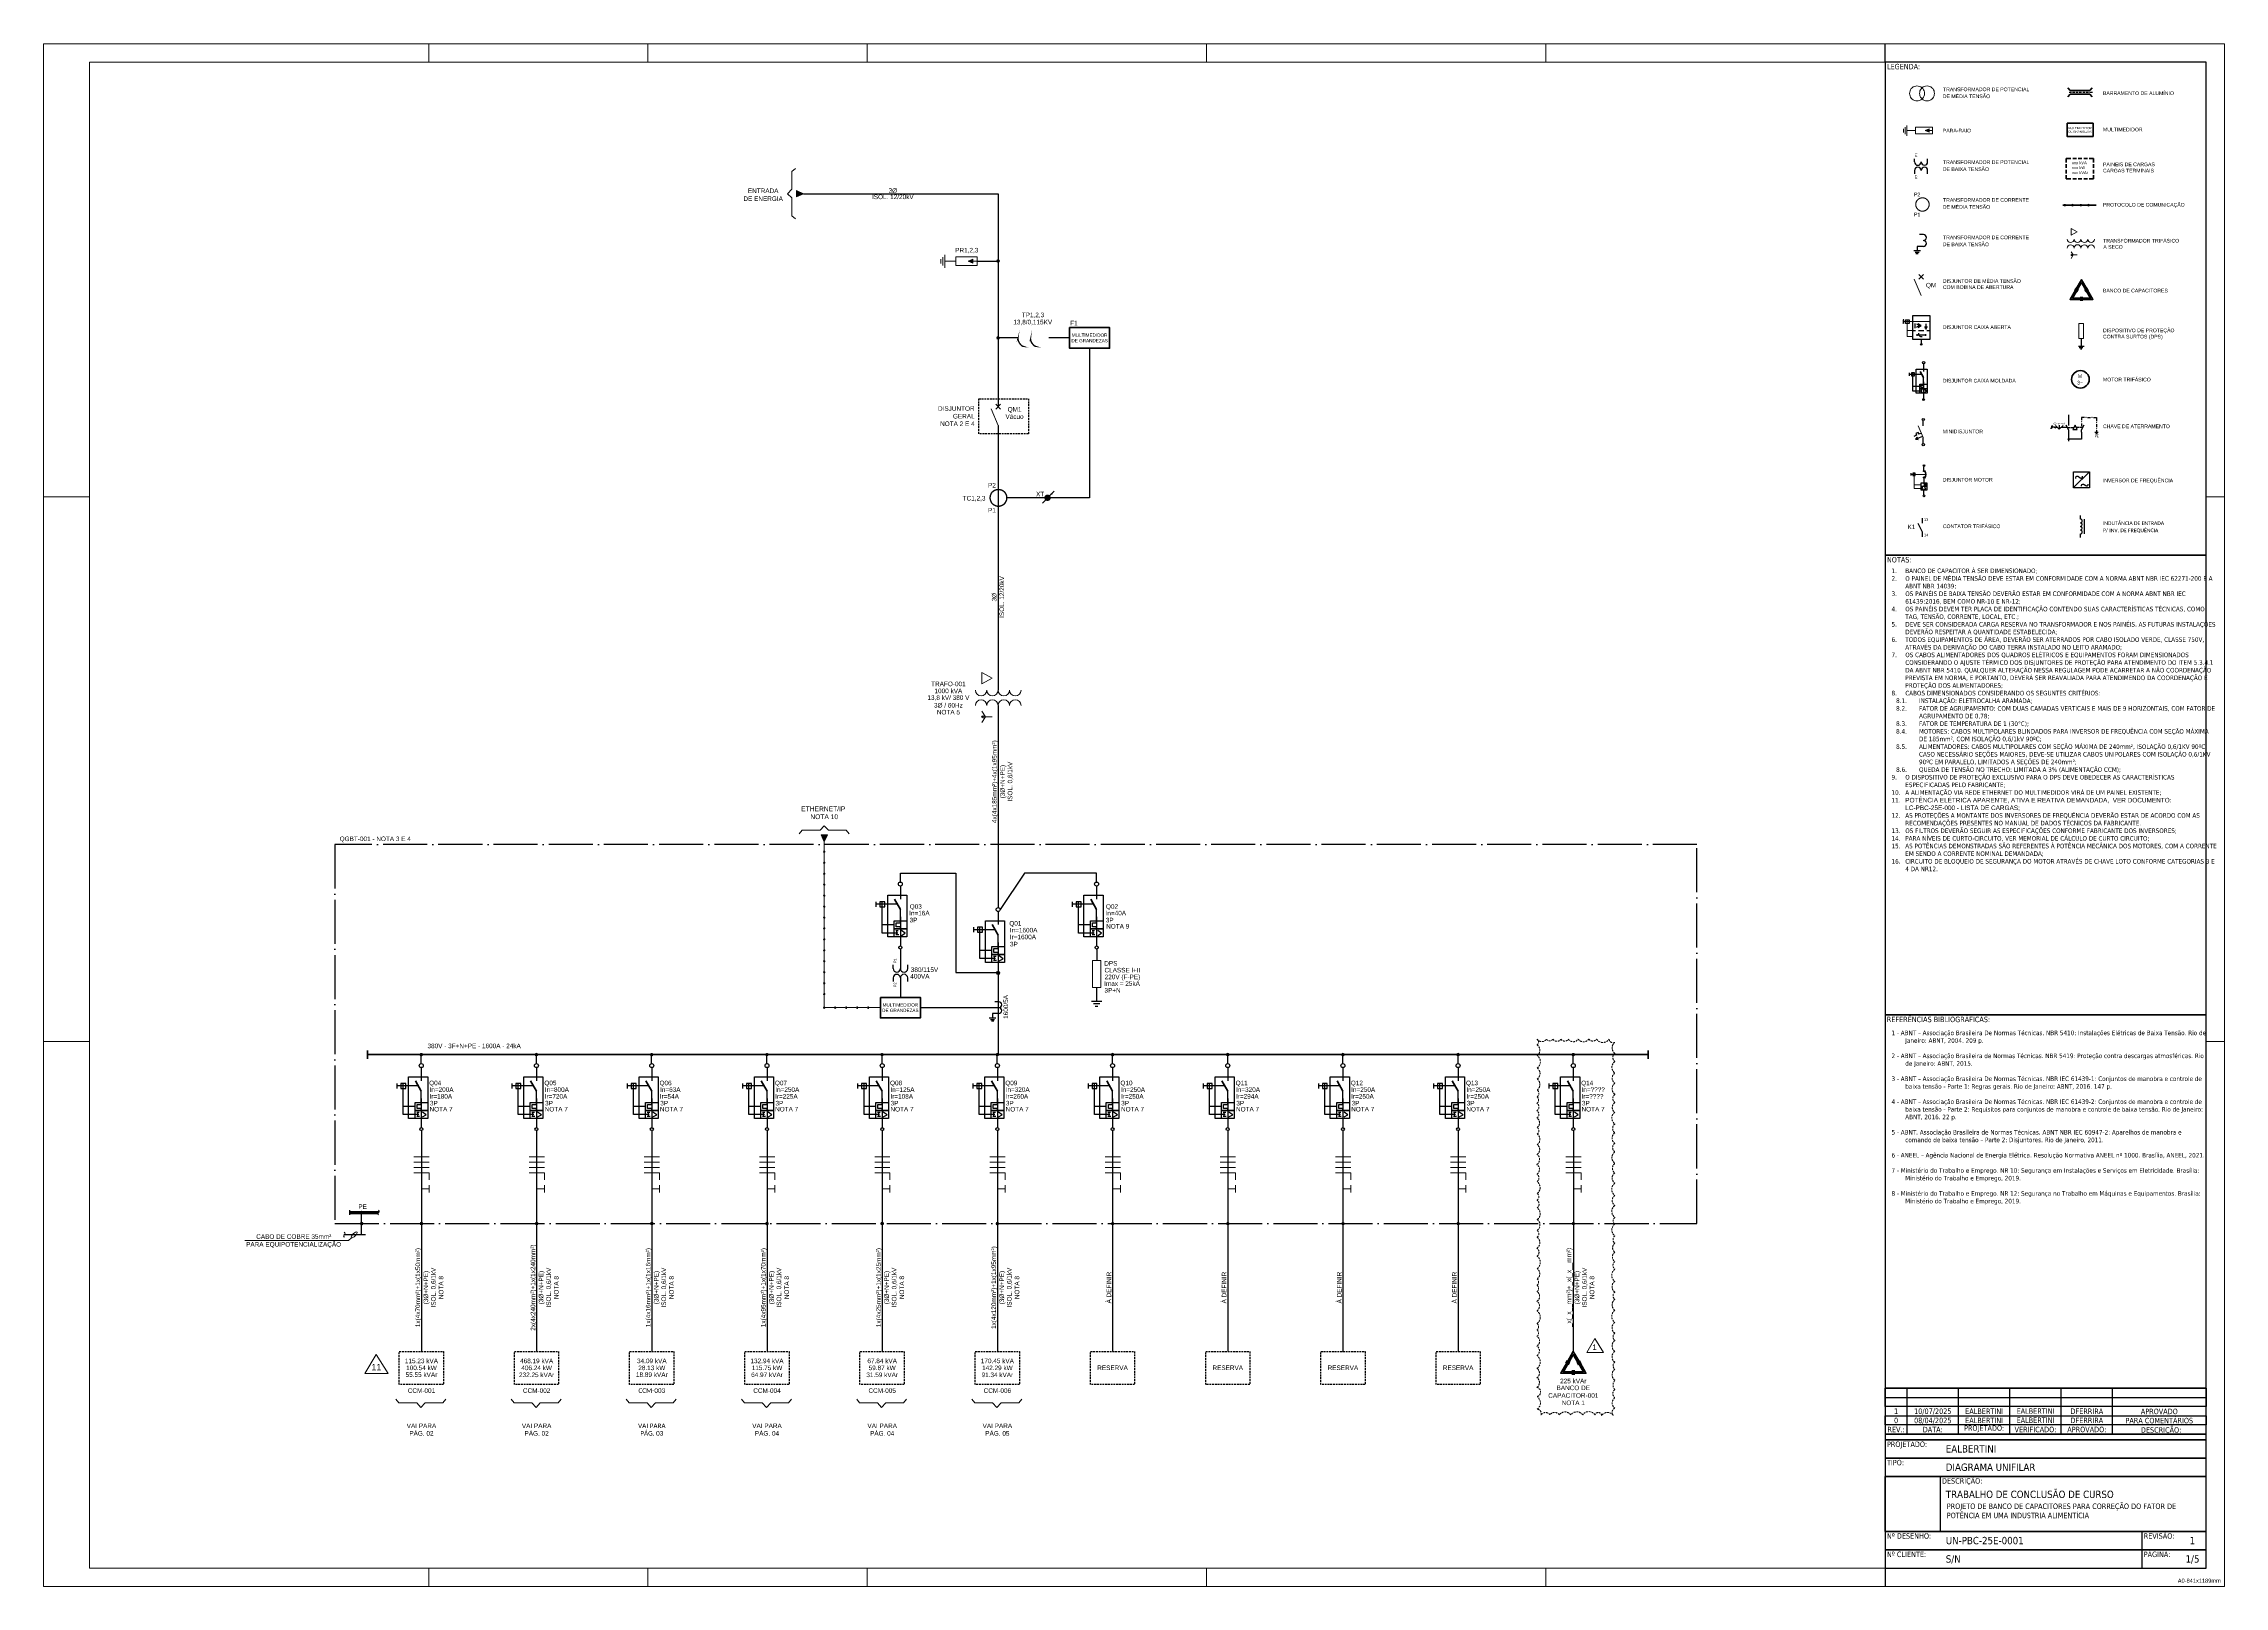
# Model space of a CAD drawing. Header units: inches. Extents: x 8060 to 14805, y -2003 to -1162.
# Drawn here: x 8060 to 9249, y -2003 to -1162 of the extents above; entities that cross this region are included whole.
import ezdxf
from ezdxf.enums import TextEntityAlignment as Align

# ---------------------------------------------------------------- set-up
doc = ezdxf.new("R2010")
doc.units = ezdxf.units.IN
doc.header["$MEASUREMENT"] = 0
doc.linetypes.add('ACAD_ISO04W100', pattern=[30, 24, -3, 0, -3])
doc.linetypes.add('DASHEDX2', pattern=[1.5, 1, -0.5])
for name, color, linetype in [('CABOS', 2, 'Continuous'), ('CAIXA DE IDENT.', 6, 'ACAD_ISO04W100'), ('COMPONENTES', 7, 'Continuous'), ('LEG. LINHA', 253, 'Continuous'), ('LEG. TEXTO', 1, 'Continuous'), ('MOLDURA', 5, 'Continuous'), ('PDF_AM_8', 7, 'Continuous'), ('PDF_E-DGERAL', 7, 'Continuous'), ('ROTAS', 7, 'Continuous'), ('TEXTO DES.', 2, 'Continuous'), ('TEXTO LEG.', 7, 'Continuous'), ('TRACEJADO', 7, 'DASHEDX2')]:
    doc.layers.add(name, color=color, linetype=linetype)
doc.layers.add('PDF_GERAL', color=9, linetype='Continuous', true_color=0x808080)
doc.styles.add('MtXpl_Calibri', font='calibri.ttf')
doc.styles.add('MtXpl_Tahoma', font='tahoma.ttf')
doc.styles.add('PDF ArialMT', font='arial.ttf')
doc.styles.add('PDF Calibri', font='calibri.ttf')

# ---------------------------------------------------------------- blocks, each defined once
blk = doc.blocks.new('LEGENDA')
for p, q in [((3409.5, -2067.6), (3409.5, -2062.6)), ((3409.5, -2062.6), (3584.5, -2062.6)), ((3409.5, -2072.6), (3409.5, -2067.6)), ((3409.5, -2067.6), (3584.5, -2067.6)), ((3421.5, -2087.6), (3421.5, -2062.6)), ((3449.5, -2087.6), (3449.5, -2062.6)), ((3477.5, -2087.6), (3477.5, -2062.6)), ((3505.5, -2087.6), (3505.5, -2062.6)), ((3533.5, -2087.6), (3533.5, -2062.6)), ((3584.5, -2062.6), (3584.5, -2067.6)), ((3584.5, -2067.6), (3584.5, -2072.6)), ((3584.5, -2072.6), (3409.5, -2072.6)), ((3409.5, -2072.6), (3409.5, -2077.6)), ((3409.5, -2082.6), (3409.5, -2077.6)), ((3409.5, -2077.6), (3584.5, -2077.6)), ((3584.5, -2077.6), (3584.5, -2072.6)), ((3584.5, -2077.6), (3584.5, -2082.6)), ((3584.5, -2082.6), (3409.5, -2082.6)), ((3409.5, -2082.6), (3409.5, -2087.6)), ((3409.5, -2087.6), (3584.5, -2087.6)), ((3584.5, -2087.6), (3584.5, -2082.6))]:
    blk.add_line(p, q)
blk = doc.blocks.new('MOLDURA')
at = {"layer": 'MOLDURA', "lineweight": 15}
for p, q in [((3594.5, -1351.5), (2405.5, -1351.5)), ((2405.5, -1351.5), (2405.5, -2192.5)), ((2615.5, -1361.5), (2615.5, -1351.5)), ((2735, -1361.5), (2735, -1351.5)), ((2854.5, -1361.5), (2854.5, -1351.5)), ((3039.5, -1361.5), (3039.5, -1351.5)), ((3224.5, -1361.5), (3224.5, -1351.5)), ((3594.5, -2192.5), (3594.5, -1351.5)), ((2430.5, -2182.5), (2430.5, -1361.5)), ((2430.5, -1361.5), (3584.5, -1361.5)), ((3584.5, -1361.5), (3584.5, -2182.5)), ((2430.5, -1598.5), (2405.5, -1598.5)), ((2430.5, -1895.5), (2405.5, -1895.5)), ((3584.5, -2182.5), (2430.5, -2182.5)), ((2615.5, -2192.5), (2615.5, -2182.5)), ((2735, -2192.5), (2735, -2182.5)), ((2854.5, -2192.5), (2854.5, -2182.5)), ((3039.5, -2192.5), (3039.5, -2182.5)), ((3224.5, -2192.5), (3224.5, -2182.5)), ((2405.5, -2192.5), (3594.5, -2192.5))]:
    blk.add_line(p, q, dxfattribs=at)
at = {"layer": 'MOLDURA'}
for p, q in [((3409.5, -1361.5), (3409.5, -1351.5)), ((3409.5, -1361.5), (3409.5, -2182.5)), ((3409.5, -2182.5), (3409.5, -2192.5))]:
    blk.add_line(p, q, dxfattribs=at)
at = {"layer": 'MOLDURA', "lineweight": 15}
blk.add_lwpolyline([(3594.5, -1598.5), (3584.5, -1598.5), (3594.5, -1598.5)], dxfattribs=at)
blk.add_lwpolyline([(3594.5, -1895.5), (3584.5, -1895.5)], close=True, dxfattribs=at)
at = {"layer": 'MOLDURA', "insert": (3592.5, -2190.5), "char_height": 2.2, "attachment_point": 9, "style": 'PDF ArialMT'}
blk.add_mtext('A0-841x1189mm', dxfattribs=at)
blk = doc.blocks.new('legenda-2')
at = {"layer": 'LEG. LINHA'}
blk.add_line((3549.5, -2162.5), (3549.5, -2172.5), dxfattribs=at)
blk.add_lwpolyline([(3409.5, -2172.5), (3584.5, -2172.5), (3584.5, -2162.5), (3409.5, -2162.5)], close=True, dxfattribs=at)
blk = doc.blocks.new('SETA')
at = {"layer": 'ROTAS'}
h = blk.add_hatch(color=256, dxfattribs=at)
h.dxf.hatch_style = 1
h.paths.add_polyline_path([(5730.9, -872), (5727, -870.3), (5727, -873.7)])
at = {"layer": 'ROTAS', "lineweight": 9}
blk.add_lwpolyline([(5730.9, -872), (5727, -870.3), (5727, -873.7)], close=True, dxfattribs=at)
blk.add_lwpolyline([(5730.9, -872), (5727, -870.3), (5727, -873.7)], close=True, dxfattribs=at)
blk = doc.blocks.new('Para-raio')
at = {"layer": 'COMPONENTES', "lineweight": 18}
for points in [[(5392.9, -1132.2), (5392.9, -1134.5)], [(5394.1, -1131), (5394.1, -1135.7)], [(5395.2, -1129.8), (5395.2, -1136.9)], [(5395.2, -1133.3), (5401.1, -1133.3)], [(5412.7, -1130.9), (5401.1, -1130.9), (5401.1, -1135.6), (5412.7, -1135.6)], [(5410.5, -1133.3), (5412.7, -1133.3)], [(5412.7, -1130.9), (5412.7, -1135.6)]]:
    blk.add_lwpolyline(points, dxfattribs=at)
blk.add_lwpolyline([(5410.5, -1134.4), (5410.5, -1132.1), (5407.8, -1133.3)], close=True, dxfattribs=at)
at = {"layer": 'COMPONENTES', "transparency": 33554559}
blk.add_solid([(5410.5, -1134.4), (5407.8, -1133.3), (5410.5, -1132.1)], dxfattribs=at)
at = {"layer": 'TEXTO DES.', "insert": (5400.8, -1127.5), "char_height": 2.5, "attachment_point": 4, "style": 'PDF ArialMT'}
blk.add_mtext('PR1,2,3', dxfattribs=at)
blk = doc.blocks.new('Trafo de potencial MT')
at = {"layer": 'COMPONENTES', "lineweight": 0}
for points in [[(5435.1, -1120.1, 0.778, 0.778, 0), (5435, -1121, 0.768, 0.768, 0), (5435.1, -1121.9, 0.761, 0.761, 0), (5435.3, -1122.7, 0.748, 0.748, 0), (5435.7, -1123.5, 0.738, 0.738, 0), (5436.2, -1124.2, 0.718, 0.718, 0), (5436.8, -1124.9, 0.769, 0.769, 0), (5437.5, -1125.4, 0.762, 0.762, 0), (5438.4, -1125.7, 0.769, 0.769, 0), (5439.2, -1126, 0, 0, 0), (5440.1, -1126.1, 0, 0, 0), (5441, -1126, 0, 0, 0), (5441.8, -1125.7, 0, 0, 0), (5442.6, -1125.4, 0, 0, 0), (5443.3, -1124.9, 0, 0, 0), (5444, -1124.2, 0, 0, 0), (5444.5, -1123.5, 0, 0, 0), (5444.9, -1122.7, 0, 0, 0), (5445.1, -1121.9, 0, 0, 0), (5445.1, -1121, 0, 0, 0), (5445.1, -1120.1, 0, 0, 0), (5444.9, -1119.2, 0, 0, 0), (5444.5, -1118.5, 0, 0, 0), (5444, -1117.7, 0, 0, 0), (5443.3, -1117.1, 0, 0, 0), (5442.6, -1116.6, 0, 0, 0), (5441.8, -1116.2, 0, 0, 0), (5441, -1116, 0, 0, 0), (5440.1, -1115.9, 0, 0, 0), (5439.2, -1116, 0, 0, 0), (5438.4, -1116.2, 0, 0, 0), (5437.5, -1116.6, 0, 0, 0), (5436.8, -1117.1, 0, 0, 0), (5436.2, -1117.7, 0, 0, 0), (5435.7, -1118.5, 0, 0, 0), (5435.3, -1119.2, 0, 0, 0)], [(5441.9, -1120.1, 0.778, 0.778, 0), (5441.8, -1121, 0.768, 0.768, 0), (5441.9, -1121.9, 0.772, 0.772, 0), (5442.1, -1122.7, 0.774, 0.774, 0), (5442.5, -1123.5, 0.772, 0.772, 0), (5443, -1124.2, 0.72, 0.72, 0), (5443.6, -1124.9, 0.769, 0.769, 0), (5444.3, -1125.4, 0.762, 0.762, 0), (5445.1, -1125.7, 0.728, 0.728, 0), (5446, -1126, 0, 0, 0), (5446.9, -1126.1, 0, 0, 0), (5447.7, -1126, 0, 0, 0), (5448.6, -1125.7, 0, 0, 0), (5449.4, -1125.4, 0, 0, 0), (5450.1, -1124.9, 0, 0, 0), (5450.7, -1124.2, 0, 0, 0), (5451.2, -1123.5, 0, 0, 0), (5451.6, -1122.7, 0, 0, 0), (5451.8, -1121.9, 0, 0, 0), (5451.9, -1121, 0, 0, 0), (5451.8, -1120.1, 0, 0, 0), (5451.6, -1119.2, 0, 0, 0), (5451.2, -1118.5, 0, 0, 0), (5450.7, -1117.7, 0, 0, 0), (5450.1, -1117.1, 0, 0, 0), (5449.4, -1116.6, 0, 0, 0), (5448.6, -1116.2, 0, 0, 0), (5447.7, -1116, 0, 0, 0), (5446.9, -1115.9, 0, 0, 0), (5446, -1116, 0, 0, 0), (5445.1, -1116.2, 0, 0, 0), (5444.3, -1116.6, 0, 0, 0), (5443.6, -1117.1, 0, 0, 0), (5443, -1117.7, 0, 0, 0), (5442.5, -1118.5, 0, 0, 0), (5442.1, -1119.2, 0, 0, 0)]]:
    blk.add_lwpolyline(points, format="xyseb", close=True, dxfattribs=at)
at = {"layer": 'TEXTO DES.', "char_height": 2.5, "attachment_point": 4, "style": 'PDF ArialMT'}
for s, insert in [('13,8/0,115KV', (5432.5, -1112.5)), ('TP1,2,3', (5437.1, -1108.6))]:
    blk.add_mtext(s, dxfattribs=dict(at, insert=insert))
blk = doc.blocks.new('DISJ. MT')
at = {"layer": 'COMPONENTES', "lineweight": 18}
blk.add_line((5424.3, -1094.4), (5420.4, -1085.4), dxfattribs=at)
for points in [[(5425.5, -1085.5), (5423, -1082.9)], [(5423, -1085.5), (5425.5, -1082.9)]]:
    blk.add_lwpolyline(points, dxfattribs=at)
at = {"layer": 'TEXTO DES.', "char_height": 2.5, "attachment_point": 4, "style": 'PDF ArialMT'}
for s, insert in [('Vácuo', (5428.2, -1089.6)), ('QM1', (5429.4, -1086))]:
    blk.add_mtext(s, dxfattribs=dict(at, insert=insert))
blk = doc.blocks.new('Borne MT')
at = {"layer": 'COMPONENTES', "lineweight": 18}
blk.add_lwpolyline([(5443.6, -1059.4), (5437.3, -1065.8)], dxfattribs=at)
at = {"layer": 'COMPONENTES', "transparency": 33554559}
for points in [[(5438.4, -1062.4), (5438.3, -1063), (5440.1, -1063)], [(5438.3, -1063), (5440.1, -1063), (5438.4, -1063.5)], [(5440.1, -1063), (5438.6, -1061.9), (5438.4, -1062.4)], [(5440.1, -1063), (5438.4, -1063.5), (5438.6, -1064)], [(5439, -1061.5), (5440.1, -1063), (5438.6, -1061.9)], [(5438.6, -1064), (5439, -1064.4), (5440.1, -1063)], [(5439.5, -1061.3), (5439, -1061.5), (5440.1, -1063)], [(5439, -1064.4), (5440.1, -1063), (5439.5, -1064.6)], [(5440.1, -1063), (5440.1, -1061.2), (5439.5, -1061.3)], [(5440.1, -1063), (5439.5, -1064.6), (5440.1, -1064.7)], [(5440.6, -1061.3), (5440.1, -1063), (5440.1, -1061.2)], [(5441.1, -1061.5), (5440.6, -1061.3), (5440.1, -1063)], [(5440.1, -1063), (5441.5, -1061.9), (5441.1, -1061.5)], [(5441.7, -1062.4), (5440.1, -1063), (5441.5, -1061.9)], [(5441.8, -1063), (5441.7, -1062.4), (5440.1, -1063)], [(5440.1, -1064.7), (5440.6, -1064.6), (5440.1, -1063)], [(5440.6, -1064.6), (5440.1, -1063), (5441.1, -1064.4)], [(5440.1, -1063), (5441.1, -1064.4), (5441.5, -1064)], [(5441.5, -1064), (5441.7, -1063.5), (5440.1, -1063)], [(5441.7, -1063.5), (5440.1, -1063), (5441.8, -1063)], [(5443.6, -1059.4), (5442.5, -1061.3), (5441.8, -1060.6)]]:
    blk.add_solid(points, dxfattribs=at)
at = {"layer": 'TEXTO DES.', "insert": (5433.8, -1060.9), "char_height": 2.5, "width": 5.982, "attachment_point": 4, "style": 'PDF ArialMT'}
blk.add_mtext('XT', dxfattribs=at)
blk = doc.blocks.new('Trafo de corrente MT')
at = {"layer": 'COMPONENTES', "lineweight": 0, "const_width": 0.748}
blk.add_lwpolyline([(5419.8, -1062.2), (5419.7, -1063), (5419.8, -1063.8), (5420, -1064.5), (5420.3, -1065.2), (5420.7, -1065.9), (5421.3, -1066.5), (5422, -1066.9), (5422.7, -1067.3), (5423.5, -1067.5), (5424.3, -1067.6), (5425, -1067.5), (5425.8, -1067.3), (5426.6, -1066.9), (5427.2, -1066.5), (5427.8, -1065.9), (5428.2, -1065.2), (5428.6, -1064.5), (5428.8, -1063.8), (5428.8, -1063), (5428.8, -1062.2), (5428.6, -1061.4), (5428.2, -1060.7), (5427.8, -1060), (5427.2, -1059.5), (5426.6, -1059), (5425.8, -1058.7), (5425, -1058.5), (5424.3, -1058.4), (5423.5, -1058.5), (5422.7, -1058.7), (5422, -1059), (5421.3, -1059.5), (5420.7, -1060), (5420.3, -1060.7), (5420, -1061.4), (5419.8, -1062.2), (5420, -1061.4)], dxfattribs=at)
at = {"layer": 'TEXTO DES.', "char_height": 2.5, "attachment_point": 4, "style": 'PDF ArialMT'}
for s, insert in [('P2', (5418.6, -1056.1)), ('P1', (5418.6, -1069.7))]:
    blk.add_mtext(s, dxfattribs=dict(at, insert=insert))
blk = doc.blocks.new('TRAFO')
at = {"layer": 'COMPONENTES', "lineweight": 18}
for points in [[(5904.7, -883.4, 1), (5904.7, -877.2, 1), (5904.7, -871, 1), (5904.7, -864.8, 1), (5904.7, -858.5)], [(5913.1, -883.4, -1), (5913.1, -877.2, -1), (5913.1, -871, -1), (5913.1, -864.8, -1), (5913.1, -858.5)]]:
    blk.add_lwpolyline(points, format="xyb", dxfattribs=at)
blk.add_lwpolyline([(5895.1, -879.8), (5898.1, -874.3), (5901.2, -879.8)], close=True, dxfattribs=at)
for points in [[(5919.2, -879.1), (5919.2, -877.9), (5916.1, -879.8)], [(5919.9, -879.1), (5918.5, -879.1)], [(5919.8, -879.4), (5918.7, -879.4)], [(5919.7, -879.7), (5918.8, -879.7)], [(5919.2, -874.3), (5919.2, -877.9), (5922.3, -879.8)], [(5919.5, -880), (5919, -880)]]:
    blk.add_lwpolyline(points, dxfattribs=at)
blk = doc.blocks.new('DISJ. CX. MOLDADA')
at = {"layer": 'COMPONENTES', "lineweight": 30}
for points in [[(6109.6, -961.1), (6109.6, -966), (6109.6, -968.1)], [(6096.4, -972.3), (6096.4, -969.6)], [(6108, -970.9), (6096.4, -970.9)], [(6108.2, -986.6), (6099.7, -986.6), (6099.7, -969.6)], [(6109.6, -984.4), (6109.6, -983.3), (6107.3, -983.3), (6107.3, -981.1), (6109.6, -981.1), (6109.6, -980), (6109.6, -973.8)], [(6106.2, -982.2), (6099.7, -982.2)], [(6107.1, -985.3), (6108.5, -985.3)], [(6107.7, -987.5), (6107.7, -985.3)], [(6109.6, -977.8), (6109.6, -993.8)], [(6110.2, -987.9), (6112.3, -986.7), (6110.2, -985.2)], [(6107.1, -987.5), (6108.7, -987.5)]]:
    blk.add_lwpolyline(points, dxfattribs=at)
for points in [[(6101.1, -969.6), (6098.4, -969.6), (6098.4, -972.3), (6101.1, -972.3)], [(6113.1, -988.7), (6102.7, -988.7), (6102.7, -966), (6113.1, -966)], [(6106.2, -980), (6113.1, -980), (6113.1, -984.4), (6106.2, -984.4)], [(6106.2, -984.4), (6113.1, -984.4), (6113.1, -988.7), (6106.2, -988.7)]]:
    blk.add_lwpolyline(points, close=True, dxfattribs=at)
at = {"layer": 'COMPONENTES', "lineweight": 50}
blk.add_lwpolyline([(6109.6, -973.8), (6106.4, -968.1)], dxfattribs=at)
at = {"layer": 'COMPONENTES', "lineweight": 30}
for centre, radius in [((6109.6, -959.9), 1.08), ((6109.6, -994.5), 0.826)]:
    blk.add_circle(centre, radius, dxfattribs=at)
blk = doc.blocks.new('DPS')
at = {"layer": 'COMPONENTES', "lineweight": 9}
blk.add_lwpolyline([(6107.4, -1001.6), (6111.9, -1001.6), (6111.9, -1016.3), (6107.4, -1016.3)], close=True, dxfattribs=at)
at = {"layer": 'COMPONENTES', "lineweight": 30}
for points in [[(6109.6, -1016.3), (6109.6, -1023.9)], [(6112.4, -1023.9), (6106.9, -1023.9)], [(6111.3, -1025.3), (6107.9, -1025.3)], [(6110.2, -1026.7), (6108.9, -1026.7)]]:
    blk.add_lwpolyline(points, dxfattribs=at)
blk = doc.blocks.new('TC BT')
at = {"layer": 'PDF_E-DGERAL', "lineweight": 30}
for points in [[(6053.5, -1020), (6051.4, -1020)], [(6053.5, -1026.3), (6050.1, -1026.3)]]:
    blk.add_lwpolyline(points, dxfattribs=at)
for centre in [(6053.5, -1021.5), (6053.5, -1024.7)]:
    blk.add_arc(centre, 1.59, 270, 90, dxfattribs=at)
at = {"layer": 'PDF_GERAL', "color": 7, "lineweight": 30}
for points in [[(6051.9, -1028.9), (6048.2, -1028.9)], [(6051.1, -1029.8), (6049, -1029.8)], [(6050.7, -1030.5), (6049.5, -1030.5)], [(6050.1, -1026.3), (6050.1, -1028.9)]]:
    blk.add_lwpolyline(points, dxfattribs=at)
blk = doc.blocks.new('TP BT')
at = {"layer": 'COMPONENTES', "lineweight": 30}
for points in [[(5999.3, -1009), (5999.3, -1007)], [(6007.2, -1009), (6007.2, -1007)], [(6007.2, -1016.1), (6007.2, -1014.1)]]:
    blk.add_lwpolyline(points, dxfattribs=at)
for points in [[(5999.3, -1009, 1), (6003.2, -1009, 1), (6007.2, -1009), (6007.2, -1007)], [(6007.2, -1014.1, 1), (6003.2, -1014.1, 1), (5999.3, -1014.1), (5999.3, -1016.1)]]:
    blk.add_lwpolyline(points, format="xyb", dxfattribs=at)
at = {"layer": 'TEXTO DES.', "char_height": 1.48, "attachment_point": 4, "rotation": 90, "style": 'PDF ArialMT'}
for s, insert in [('P1', (6000.3, -1006)), ('P2', (6000.3, -1019.1))]:
    blk.add_mtext(s, dxfattribs=dict(at, insert=insert))
blk = doc.blocks.new('Multimedidor')
at = {"layer": 'COMPONENTES', "lineweight": 40}
blk.add_lwpolyline([(5985.9, -1035.1), (6007.7, -1035.1), (6007.7, -1046.3), (5985.9, -1046.3)], close=True, dxfattribs=at)
at = {"layer": 'COMPONENTES', "insert": (5996.8, -1040.7), "char_height": 1.8, "attachment_point": 5, "style": 'PDF ArialMT'}
blk.add_mtext('MULTIMEDIDOR\\PDE GRANDEZAS', dxfattribs=at)
blk = doc.blocks.new('BANCO DE CAPACITOR')
at = {"layer": 'COMPONENTES', "lineweight": 40}
for points in [[(5775.4, -1206.4), (5772.1, -1200.8), (5768.9, -1206.4)], [(5768.5, -1207.1), (5765.3, -1212.7), (5771.7, -1212.7)], [(5769.2, -1207.5), (5766.7, -1211.9), (5771.7, -1211.9)], [(5767.8, -1206.7), (5769.8, -1207.9)], [(5768.2, -1206), (5770.2, -1207.2)], [(5774.6, -1206.8), (5772.1, -1202.5), (5769.6, -1206.8)], [(5771.7, -1213.6), (5771.7, -1211.1)], [(5772.5, -1212.7), (5779, -1212.7), (5775.8, -1207.1)], [(5772.5, -1211.9), (5777.6, -1211.9), (5775.1, -1207.5)], [(5772.5, -1213.6), (5772.5, -1211.1)], [(5776, -1206.1), (5774, -1207.2)], [(5776.4, -1206.8), (5774.4, -1207.9)]]:
    blk.add_lwpolyline(points, dxfattribs=at)
blk = doc.blocks.new('CAP')
at = {"layer": 'TRACEJADO', "lineweight": 9}
for points in [[(7362.1, -548.5, 0.52054), (7362.1, -542.5, 0.52054), (7362.1, -535.8, 0.52054), (7362, -529.8)], [(7367.2, -526.8, 0.52054), (7370.7, -526.8, 0.52054), (7375.1, -526.8, 0.52054), (7379.1, -526.8)], [(7384.5, -526.7, 0.52054), (7390.3, -526.7, 0.52054), (7394.4, -526.8)], [(7394.5, -526.8, 0.52054), (7401.3, -526.8, 0.52057), (7404.5, -528.5)], [(7362, -569.8, 0.52054), (7362, -565.8, 0.52054), (7362, -561.7, 0.52054), (7362, -558.2)], [(7362.1, -578.5, 0.52054), (7362.1, -574.9, 0.52054), (7362.1, -569.8)], [(7362.1, -589.6, 0.52054), (7362.1, -584.3, 0.52054), (7362.1, -578.5)], [(7362, -600.4, 0.52054), (7362, -595.1, 0.52054), (7362, -589.6)], [(7404.5, -588.3, 0.52054), (7404.5, -594.5, 0.52054), (7404.5, -599.7)], [(7362.1, -631, 0.52054), (7362.1, -625.1, 0.52054), (7362.1, -618.8)], [(7362, -645.1, 0.52054), (7362, -640.8, 0.52054), (7362, -634.7)], [(7404.5, -634, 0.52054), (7404.5, -638, 0.52054), (7404.5, -642.9)], [(7362, -664.4, 0.52054), (7362, -660.9, 0.52054), (7362, -657.4)], [(7404.5, -664.6, 0.52054), (7404.5, -668.6, 0.52054), (7404.5, -674.6)], [(7362, -681.8, 0.52054), (7362, -674.9, 0.52054), (7362, -669.6)], [(7362, -688.8, 0.52054), (7362, -685.3, 0.52054), (7362, -681.8)], [(7404.5, -687, 0.52054), (7404.5, -691, 0.52054), (7404.5, -697)], [(7362, -706.2, 0.52054), (7362, -699.3, 0.52054), (7362, -694)], [(7362.1, -721.6, 0.776883), (7362, -716.6, 0.52054), (7362, -711.3)], [(7404.5, -702.8, 0.52054), (7404.5, -706.7, 0.52054), (7404.5, -712.7)], [(7374.2, -731.6, 0.52054), (7369.1, -731.6, 0.52054), (7364.2, -731.6)], [(7404.5, -727.9, 0.52057), (7403.6, -731.9, 0.52054), (7397.3, -731.9, 0.784803), (7393.6, -731.6)]]:
    blk.add_lwpolyline(points, format="xyb", dxfattribs=at)
for centre, radius, start, end in [((7364.6, -525), 3.11, 215.0024, 324.9976), ((7361, -528.3), 1.88, 305.0025, 54.9975), ((7381.8, -524.9), 3.28, 215.0024, 324.9976), ((7406.6, -531.5), 3.66, 125.0024, 234.9976), ((7406.1, -536.7), 2.77, 125.0024, 234.9976), ((7406.7, -542.1), 3.83, 125.0024, 234.9976), ((7406.4, -548), 3.37, 125.0024, 234.9976), ((7360, -551.5), 3.62, 305.0024, 54.9976), ((7360.8, -556.3), 2.26, 305.0025, 54.9975), ((7406.6, -553.8), 3.66, 125.0024, 234.9976), ((7406.1, -559.1), 2.77, 125.0024, 234.9976), ((7406.7, -569.8), 3.87, 125.0024, 234.9976), ((7406.3, -564), 3.24, 125.0024, 234.9976), ((7406.5, -580.7), 3.54, 125.0024, 234.9976), ((7406.2, -575.4), 2.94, 125.0024, 234.9976), ((7406.1, -585.9), 2.86, 125.0024, 234.9976), ((7360.6, -602.4), 2.48, 305.0024, 54.9976), ((7359.8, -607.7), 3.92, 305.0024, 54.9976), ((7406.8, -608.6), 4.04, 125.0024, 234.9976), ((7406.4, -602.5), 3.41, 125.0024, 234.9976), ((7360.8, -612.7), 2.22, 305.0024, 54.9976), ((7360.6, -616.7), 2.56, 305.0024, 54.9976), ((7406.8, -620.7), 4, 125.0024, 234.9976), ((7406.4, -614.7), 3.37, 125.0024, 234.9976), ((7406.8, -630.8), 3.96, 125.0024, 234.9976), ((7405.7, -625.8), 2.18, 125.0024, 234.9976), ((7360.8, -632.9), 2.22, 305.0024, 54.9976), ((7359.7, -648.5), 4.13, 305.0024, 54.9976), ((7360.1, -654.7), 3.41, 305.0024, 54.9976), ((7406.8, -655.5), 4.04, 125.0024, 234.9976), ((7406.3, -645.5), 3.2, 125.0024, 234.9976), ((7405.9, -650.1), 2.48, 125.0024, 234.9976), ((7360.3, -667), 3.15, 305.0024, 54.9976), ((7406.5, -661.7), 3.58, 125.0025, 234.9975), ((7406.8, -677.9), 4.04, 125.0024, 234.9976), ((7360.3, -691.4), 3.15, 305.0024, 54.9976), ((7406.5, -684.1), 3.58, 125.0025, 234.9975), ((7406.5, -699.9), 3.58, 125.0025, 234.9975), ((7360.2, -708.8), 3.15, 305.0024, 54.9976), ((7407.3, -715.3), 3.82, 138.1348, 222.4642), ((7359.7, -725.1), 4.17, 305.0024, 54.9976), ((7406.5, -725.1), 3.49, 125.0025, 234.9975), ((7406, -720), 2.65, 125.0024, 234.9976), ((7362, -730.8), 2.31, 338.9227, 88.9233), ((7377.3, -733.8), 3.83, 35.0024, 144.9976), ((7383.7, -733.9), 3.96, 35.0024, 144.9976), ((7390.3, -733.9), 4.09, 35.0024, 144.9976)]:
    blk.add_arc(centre, radius, start, end, dxfattribs=at)

msp = doc.modelspace()

# ---------------------------------------------------------------- hatches: boundary and pattern name
at = {"layer": 'COMPONENTES'}
h = msp.add_hatch(color=256, dxfattribs=at)
h.dxf.hatch_style = 1
h.paths.add_polyline_path([(9163, -1377.2, 1), (9164.3, -1377.2, 1)])
h = msp.add_hatch(color=256, dxfattribs=at)
h.dxf.hatch_style = 1
h.paths.add_polyline_path([(8232, -1798.8, 1), (8234, -1798.8, 1)])
at = {"layer": 'ROTAS'}
h = msp.add_hatch(color=256, dxfattribs=at)
h.dxf.hatch_style = 1
h.paths.add_polyline_path([(8579, -1280.1, 1), (8581, -1280.1, 1)])
h = msp.add_hatch(color=256, dxfattribs=at)
h.dxf.hatch_style = 1
h.paths.add_polyline_path([(8579, -1322, 1), (8581, -1322, 1)])
h = msp.add_hatch(color=256, dxfattribs=at)
h.dxf.hatch_style = 1
h.paths.add_polyline_path([(8579, -1668, 1), (8581, -1668, 1)])
h = msp.add_hatch(color=256, dxfattribs=at)
h.dxf.hatch_style = 1
h.paths.add_polyline_path([(8264.5, -1712.7, 1), (8266.5, -1712.7, 1)])
h = msp.add_hatch(color=256, dxfattribs=at)
h.dxf.hatch_style = 1
h.paths.add_polyline_path([(8327.3, -1712.7, 1), (8329.3, -1712.7, 1)])
h = msp.add_hatch(color=256, dxfattribs=at)
h.dxf.hatch_style = 1
h.paths.add_polyline_path([(8390.2, -1712.7, 1), (8392.1, -1712.7, 1)])
h = msp.add_hatch(color=256, dxfattribs=at)
h.dxf.hatch_style = 1
h.paths.add_polyline_path([(8453, -1712.7, 1), (8454.9, -1712.7, 1)])
h = msp.add_hatch(color=256, dxfattribs=at)
h.dxf.hatch_style = 1
h.paths.add_polyline_path([(8515.8, -1712.7, 1), (8517.7, -1712.7, 1)])
h = msp.add_hatch(color=256, dxfattribs=at)
h.dxf.hatch_style = 1
h.paths.add_polyline_path([(8578.6, -1712.7, 1), (8580.5, -1712.7, 1)])
h = msp.add_hatch(color=256, dxfattribs=at)
h.dxf.hatch_style = 1
h.paths.add_polyline_path([(8641.4, -1712.7, 1), (8643.4, -1712.7, 1)])
h = msp.add_hatch(color=256, dxfattribs=at)
h.dxf.hatch_style = 1
h.paths.add_polyline_path([(8704.2, -1712.7, 1), (8706.2, -1712.7, 1)])
h = msp.add_hatch(color=256, dxfattribs=at)
h.dxf.hatch_style = 1
h.paths.add_polyline_path([(8767, -1712.7, 1), (8769, -1712.7, 1)])
h = msp.add_hatch(color=256, dxfattribs=at)
h.dxf.hatch_style = 1
h.paths.add_polyline_path([(8829.8, -1712.7, 1), (8831.8, -1712.7, 1)])
h = msp.add_hatch(color=256, dxfattribs=at)
h.dxf.hatch_style = 1
h.paths.add_polyline_path([(8892.6, -1712.7, 1), (8894.6, -1712.7, 1)])
h = msp.add_hatch(color=256, dxfattribs=at)
h.dxf.hatch_style = 1
h.paths.add_polyline_path([(8232, -1804.8, 1), (8234, -1804.8, 1)])
h = msp.add_hatch(color=256, dxfattribs=at)
h.dxf.hatch_style = 1
h.paths.add_polyline_path([(8264.6, -1804.8, 1), (8266.6, -1804.8, 1)])
h = msp.add_hatch(color=256, dxfattribs=at)
h.dxf.hatch_style = 1
h.paths.add_polyline_path([(8327.4, -1804.8, 1), (8329.4, -1804.8, 1)])
h = msp.add_hatch(color=256, dxfattribs=at)
h.dxf.hatch_style = 1
h.paths.add_polyline_path([(8390.2, -1804.8, 1), (8392.2, -1804.8, 1)])
h = msp.add_hatch(color=256, dxfattribs=at)
h.dxf.hatch_style = 1
h.paths.add_polyline_path([(8453, -1804.8, 1), (8455, -1804.8, 1)])
h = msp.add_hatch(color=256, dxfattribs=at)
h.dxf.hatch_style = 1
h.paths.add_polyline_path([(8515.8, -1804.8, 1), (8517.8, -1804.8, 1)])
h = msp.add_hatch(color=256, dxfattribs=at)
h.dxf.hatch_style = 1
h.paths.add_polyline_path([(8578.6, -1804.8, 1), (8580.6, -1804.8, 1)])
h = msp.add_hatch(color=256, dxfattribs=at)
h.dxf.hatch_style = 1
h.paths.add_polyline_path([(8641.5, -1804.8, 1), (8643.4, -1804.8, 1)])
h = msp.add_hatch(color=256, dxfattribs=at)
h.dxf.hatch_style = 1
h.paths.add_polyline_path([(8704.3, -1804.8, 1), (8706.2, -1804.8, 1)])
h = msp.add_hatch(color=256, dxfattribs=at)
h.dxf.hatch_style = 1
h.paths.add_polyline_path([(8767.1, -1804.8, 1), (8769, -1804.8, 1)])
h = msp.add_hatch(color=256, dxfattribs=at)
h.dxf.hatch_style = 1
h.paths.add_polyline_path([(8829.9, -1804.8, 1), (8831.8, -1804.8, 1)])
h = msp.add_hatch(color=256, dxfattribs=at)
h.dxf.hatch_style = 1
h.paths.add_polyline_path([(8892.7, -1804.8, 1), (8894.6, -1804.8, 1)])

# ---------------------------------------------------------------- linework, layer by layer
at = {"layer": 'CABOS', "lineweight": 9}
for points in [[(8261.4, -1768.4), (8269.8, -1768.4)], [(8261.4, -1771.3), (8269.8, -1771.3)], [(8324.3, -1768.4), (8332.6, -1768.4)], [(8324.3, -1771.3), (8332.6, -1771.3)], [(8387.1, -1768.4), (8395.4, -1768.4)], [(8387.1, -1771.3), (8395.4, -1771.3)], [(8449.9, -1768.4), (8458.2, -1768.4)], [(8449.9, -1771.3), (8458.2, -1771.3)], [(8512.7, -1768.4), (8521, -1768.4)], [(8512.7, -1771.3), (8521, -1771.3)], [(8575.5, -1768.4), (8583.8, -1768.4)], [(8575.5, -1771.3), (8583.8, -1771.3)], [(8638.3, -1768.4), (8646.7, -1768.4)], [(8638.3, -1771.3), (8646.7, -1771.3)], [(8701.1, -1768.4), (8709.5, -1768.4)], [(8701.1, -1771.3), (8709.5, -1771.3)], [(8763.9, -1768.4), (8772.3, -1768.4)], [(8763.9, -1771.3), (8772.3, -1771.3)], [(8826.7, -1768.4), (8835.1, -1768.4)], [(8826.7, -1771.3), (8835.1, -1771.3)], [(8889.5, -1768.4), (8897.9, -1768.4)], [(8889.5, -1771.3), (8897.9, -1771.3)], [(8261.4, -1774.2), (8269.8, -1774.2)], [(8261.4, -1777.1), (8269.8, -1777.1), (8269.8, -1781)], [(8324.3, -1774.2), (8332.6, -1774.2)], [(8324.3, -1777.1), (8332.6, -1777.1), (8332.6, -1781)], [(8387.1, -1774.2), (8395.4, -1774.2)], [(8387.1, -1777.1), (8395.4, -1777.1), (8395.4, -1781)], [(8449.9, -1774.2), (8458.2, -1774.2)], [(8449.9, -1777.1), (8458.2, -1777.1), (8458.2, -1781)], [(8512.7, -1774.2), (8521, -1774.2)], [(8512.7, -1777.1), (8521, -1777.1), (8521, -1781)], [(8575.5, -1774.2), (8583.8, -1774.2)], [(8575.5, -1777.1), (8583.8, -1777.1), (8583.8, -1781)], [(8638.3, -1774.2), (8646.7, -1774.2)], [(8638.3, -1777.1), (8646.7, -1777.1), (8646.7, -1781)], [(8701.1, -1774.2), (8709.5, -1774.2)], [(8701.1, -1777.1), (8709.5, -1777.1), (8709.5, -1781)], [(8763.9, -1774.2), (8772.3, -1774.2)], [(8763.9, -1777.1), (8772.3, -1777.1), (8772.3, -1781)], [(8826.7, -1774.2), (8835.1, -1774.2)], [(8826.7, -1777.1), (8835.1, -1777.1), (8835.1, -1781)], [(8889.5, -1774.2), (8897.9, -1774.2)], [(8889.5, -1777.1), (8897.9, -1777.1), (8897.9, -1781)], [(8265.6, -1785.9), (8269.8, -1785.9)], [(8269.8, -1783.9), (8269.8, -1787.8)], [(8328.4, -1785.9), (8332.6, -1785.9)], [(8332.6, -1783.9), (8332.6, -1787.8)], [(8391.2, -1785.9), (8395.4, -1785.9)], [(8395.4, -1783.9), (8395.4, -1787.8)], [(8454, -1785.9), (8458.2, -1785.9)], [(8458.2, -1783.9), (8458.2, -1787.8)], [(8516.8, -1785.9), (8521, -1785.9)], [(8521, -1783.9), (8521, -1787.8)], [(8579.6, -1785.9), (8583.8, -1785.9)], [(8583.8, -1783.9), (8583.8, -1787.8)], [(8642.5, -1785.9), (8646.7, -1785.9)], [(8646.7, -1783.9), (8646.7, -1787.8)], [(8705.3, -1785.9), (8709.5, -1785.9)], [(8709.5, -1783.9), (8709.5, -1787.8)], [(8768.1, -1785.9), (8772.3, -1785.9)], [(8772.3, -1783.9), (8772.3, -1787.8)], [(8830.9, -1785.9), (8835.1, -1785.9)], [(8835.1, -1783.9), (8835.1, -1787.8)], [(8893.7, -1785.9), (8897.9, -1785.9)], [(8897.9, -1783.9), (8897.9, -1787.8)]]:
    msp.add_lwpolyline(points, dxfattribs=at)
at = {"layer": 'CAIXA DE IDENT.'}
msp.add_lwpolyline([(8218.4, -1598.2), (8218.4, -1804.8), (8960.9, -1804.8), (8961, -1598.2)], close=True, dxfattribs=at)
at = {"layer": 'COMPONENTES', "lineweight": 0}
for p, q in [((9077.1, -1188), (9077, -1188.7)), ((9077, -1188.7), (9077.1, -1189.4)), ((9077.2, -1187.3), (9077.1, -1188)), ((9077.5, -1186.7), (9077.2, -1187.3)), ((9077.9, -1186.1), (9077.5, -1186.7)), ((9078.4, -1185.6), (9077.9, -1186.1)), ((9079, -1185.2), (9078.4, -1185.6)), ((9079.7, -1184.9), (9079, -1185.2)), ((9080.3, -1184.7), (9079.7, -1184.9)), ((9081, -1184.6), (9080.3, -1184.7)), ((9081.7, -1184.7), (9081, -1184.6)), ((9082.4, -1184.9), (9081.7, -1184.7)), ((9083.1, -1185.2), (9082.4, -1184.9)), ((9082.5, -1188), (9082.4, -1188.7)), ((9082.4, -1188.7), (9082.5, -1189.4)), ((9082.6, -1187.3), (9082.5, -1188)), ((9082.9, -1186.7), (9082.6, -1187.3)), ((9083.4, -1186.1), (9082.9, -1186.7)), ((9083.6, -1185.6), (9083.1, -1185.2)), ((9083.8, -1185.6), (9083.4, -1186.1)), ((9084.1, -1186.1), (9083.6, -1185.6)), ((9084.4, -1185.2), (9083.8, -1185.6)), ((9084.6, -1186.7), (9084.1, -1186.1)), ((9085.1, -1184.9), (9084.4, -1185.2)), ((9084.9, -1187.3), (9084.6, -1186.7)), ((9085, -1188), (9084.9, -1187.3)), ((9085.1, -1188.7), (9085, -1188)), ((9085, -1189.4), (9085.1, -1188.7)), ((9085.7, -1184.7), (9085.1, -1184.9)), ((9086.5, -1184.6), (9085.7, -1184.7)), ((9087.2, -1184.7), (9086.5, -1184.6)), ((9087.8, -1184.9), (9087.2, -1184.7)), ((9088.5, -1185.2), (9087.8, -1184.9)), ((9089.1, -1185.6), (9088.5, -1185.2)), ((9089.6, -1186.1), (9089.1, -1185.6)), ((9090, -1186.7), (9089.6, -1186.1)), ((9090.3, -1187.3), (9090, -1186.7)), ((9090.4, -1188), (9090.3, -1187.3)), ((9090.5, -1188.7), (9090.4, -1188)), ((9090.4, -1189.4), (9090.5, -1188.7)), ((9077.1, -1189.4), (9077.2, -1190.1)), ((9077.2, -1190.1), (9077.5, -1190.7)), ((9077.5, -1190.7), (9077.9, -1191.3)), ((9077.9, -1191.3), (9078.4, -1191.8)), ((9078.4, -1191.8), (9079, -1192.2)), ((9079, -1192.2), (9079.7, -1192.5)), ((9079.7, -1192.5), (9080.3, -1192.7)), ((9080.3, -1192.7), (9081, -1192.8)), ((9081, -1192.8), (9081.7, -1192.7)), ((9081.7, -1192.7), (9082.4, -1192.5)), ((9082.4, -1192.5), (9083.1, -1192.2)), ((9082.5, -1189.4), (9082.6, -1190.1)), ((9082.6, -1190.1), (9082.9, -1190.7)), ((9082.9, -1190.7), (9083.4, -1191.3)), ((9083.1, -1192.2), (9083.6, -1191.8)), ((9083.4, -1191.3), (9083.8, -1191.8)), ((9083.6, -1191.8), (9084.1, -1191.3)), ((9083.8, -1191.8), (9084.4, -1192.2)), ((9084.1, -1191.3), (9084.6, -1190.7)), ((9084.4, -1192.2), (9085.1, -1192.5)), ((9084.6, -1190.7), (9084.9, -1190.1)), ((9084.9, -1190.1), (9085, -1189.4)), ((9085.1, -1192.5), (9085.7, -1192.7)), ((9085.7, -1192.7), (9086.5, -1192.8)), ((9086.5, -1192.8), (9087.2, -1192.7)), ((9087.2, -1192.7), (9087.8, -1192.5)), ((9087.8, -1192.5), (9088.5, -1192.2)), ((9088.5, -1192.2), (9089.1, -1191.8)), ((9089.1, -1191.8), (9089.6, -1191.3)), ((9089.6, -1191.3), (9090, -1190.7)), ((9090, -1190.7), (9090.3, -1190.1)), ((9090.3, -1190.1), (9090.4, -1189.4))]:
    msp.add_line(p, q, dxfattribs=at)
at = {"layer": 'COMPONENTES', "lineweight": 60}
for p, q in [((9163.3, -1185.7), (9164.5, -1187.2)), ((9164.5, -1187.2), (9175.3, -1187.2)), ((9175.3, -1187.2), (9176.5, -1185.7)), ((9163.3, -1190.6), (9164.5, -1189.2)), ((9164.5, -1189.2), (9175.3, -1189.2)), ((9175.3, -1189.2), (9176.5, -1190.6))]:
    msp.add_line(p, q, dxfattribs=at)
at = {"layer": 'COMPONENTES', "lineweight": 30}
for p, q in [((9165.2, -1188.2), (9163.9, -1188.2)), ((9167, -1188.2), (9165.7, -1188.2)), ((9168.9, -1188.2), (9167.6, -1188.2)), ((9170.7, -1188.2), (9169.5, -1188.2)), ((9172.6, -1188.2), (9171.4, -1188.2)), ((9174.5, -1188.2), (9173.2, -1188.2)), ((9176.6, -1188.2), (9175.1, -1188.2)), ((9162.2, -1369.4), (9163.6, -1372.1)), ((9163.6, -1372.1), (9163.6, -1378.3)), ((9170.7, -1368.6), (9170.7, -1370.1)), ((9081.4, -1422.9), (9083.9, -1427.7)), ((9083.9, -1420.2), (9083.9, -1422.9)), ((9170.2, -1420.8), (9170.2, -1418.8)), ((9083.9, -1427.7), (9083.9, -1430.4)), ((9170.2, -1430.8), (9170.2, -1428.8))]:
    msp.add_line(p, q, dxfattribs=at)
at = {"layer": 'COMPONENTES', "lineweight": 18}
for p, q in [((9073.6, -1208.1), (9073.6, -1210)), ((9074.5, -1207.2), (9074.5, -1210.9)), ((9075.5, -1206.2), (9075.5, -1211.8)), ((9075.5, -1209), (9080.1, -1209)), ((9089.5, -1207.1), (9080.1, -1207.1)), ((9080.1, -1207.1), (9080.1, -1210.8)), ((9080.1, -1210.8), (9089.5, -1210.8)), ((9087.7, -1208), (9085.5, -1208.9)), ((9085.5, -1208.9), (9087.7, -1209.9)), ((9087.7, -1209.9), (9087.7, -1208)), ((9087.7, -1209), (9089.5, -1209)), ((9089.5, -1207.1), (9089.5, -1210.8)), ((9083.3, -1298.9), (9079.4, -1289.9)), ((9084.6, -1290), (9082, -1287.4)), ((9082, -1290), (9084.6, -1287.4))]:
    msp.add_line(p, q, dxfattribs=at)
at = {"layer": 'COMPONENTES', "lineweight": 40}
for p, q in [((9164.9, -1224.2), (9162.4, -1224.2)), ((9162.4, -1224.2), (9162.4, -1226.3)), ((9167.9, -1224.2), (9165.9, -1224.2)), ((9170.9, -1224.2), (9168.9, -1224.2)), ((9173.9, -1224.2), (9171.9, -1224.2)), ((9177.3, -1224.2), (9174.9, -1224.2)), ((9177.3, -1226.3), (9177.3, -1224.2)), ((9162.4, -1227.2), (9162.4, -1229.2)), ((9162.4, -1230.3), (9162.4, -1232.3)), ((9162.4, -1233.2), (9162.4, -1235.3)), ((9162.4, -1235.3), (9164.9, -1235.3)), ((9165.9, -1235.3), (9167.9, -1235.3)), ((9168.9, -1235.3), (9170.9, -1235.3)), ((9171.9, -1235.3), (9173.9, -1235.3)), ((9174.9, -1235.3), (9177.3, -1235.3)), ((9177.3, -1229.2), (9177.3, -1227.2)), ((9177.3, -1232.3), (9177.3, -1230.3)), ((9177.3, -1235.3), (9177.3, -1233.2))]:
    msp.add_line(p, q, dxfattribs=at)
at = {"layer": 'COMPONENTES', "lineweight": 50}
for p, q in [((9160.5, -1249.6), (9161.3, -1249.6)), ((9161.9, -1249.6), (9164.9, -1249.6)), ((9164.9, -1249.6), (9165.6, -1249.6)), ((9166.2, -1249.6), (9169.2, -1249.6)), ((9169.2, -1249.6), (9170, -1249.6)), ((9170.6, -1249.6), (9173.6, -1249.6)), ((9173.6, -1249.6), (9174.3, -1249.6)), ((9174.9, -1249.6), (9177.9, -1249.6)), ((9177.9, -1249.6), (9178.7, -1249.6))]:
    msp.add_line(p, q, dxfattribs=at)
at = {"layer": 'COMPONENTES'}
msp.add_line((9162.9, -1370.8), (9159.6, -1370.8), dxfattribs=at)
at = {"layer": 'COMPONENTES', "lineweight": 40}
msp.add_lwpolyline([(9162.8, -1205), (9177, -1205), (9177, -1212.2), (9162.8, -1212.2)], close=True, dxfattribs=at)
at = {"layer": 'COMPONENTES', "lineweight": 30}
for points in [[(9079.7, -1226.1), (9079.7, -1224.4)], [(9086.8, -1226.1), (9086.8, -1224.4)], [(9086.8, -1232.5), (9086.8, -1230.7)], [(9084.5, -1272.1), (9081.1, -1272.1)], [(9084.5, -1265.7), (9082.4, -1265.7)], [(9073.8, -1312.2), (9073.5, -1312.2), (9073.5, -1314.1), (9073.2, -1314.1)], [(9078.6, -1318), (9080.2, -1318)], [(9079.6, -1314.3), (9080.2, -1314.3)], [(9079.6, -1316.4), (9080.2, -1316.4)], [(9079.9, -1314.3), (9079.9, -1316.4)], [(9080.7, -1314.4), (9082.4, -1315.3), (9080.7, -1316.3)], [(9081.6, -1316.3), (9083.2, -1315.3), (9081.6, -1314.4)], [(9081.8, -1318), (9084.8, -1318)], [(9085, -1316), (9086.7, -1316)], [(9085.3, -1316.5), (9086.4, -1316.5)], [(9085.6, -1317), (9086.1, -1317)], [(9085.9, -1314.4), (9085.9, -1316)], [(9086.4, -1318), (9088.1, -1318)], [(9080.9, -1319.9), (9080.9, -1320.8)], [(9080.9, -1320.3), (9085.7, -1320.3)], [(9083.3, -1322.6), (9083.3, -1325.1)], [(9085.7, -1319.9), (9085.7, -1320.8)], [(9172.1, -1326.7), (9169, -1326.7)], [(9171.5, -1327.4), (9169.5, -1327.4)], [(9170.9, -1328.2), (9170.1, -1328.2)], [(9170.5, -1322.4), (9170.5, -1326.7)], [(9076.9, -1342.7), (9076.9, -1341.1)], [(9083.6, -1341.9), (9076.9, -1341.9)], [(9083.7, -1351), (9078.8, -1351), (9078.8, -1341.1)], [(9084.6, -1349.7), (9084.6, -1349.1), (9083.2, -1349.1), (9083.2, -1347.8), (9084.6, -1347.8), (9084.6, -1347.2), (9084.6, -1343.5)], [(9084.6, -1336.2), (9084.6, -1339.1), (9084.6, -1340.3)], [(9082.6, -1348.4), (9078.8, -1348.4)], [(9083.1, -1350.3), (9083.9, -1350.3)], [(9083.1, -1351.5), (9084, -1351.5)], [(9083.5, -1351.5), (9083.5, -1350.3)], [(9084.6, -1345.9), (9084.6, -1355.1)], [(9084.9, -1351.8), (9086.2, -1351.1), (9084.9, -1350.2)], [(9084.4, -1370), (9084.4, -1367.2)], [(9163.6, -1364), (9163.6, -1368.6), (9163.6, -1369.7)], [(9172.3, -1365.3), (9170.7, -1365.3), (9170.7, -1366.9)], [(9173.9, -1365.3), (9175.6, -1365.3)], [(9177.2, -1365.3), (9178.9, -1365.3), (9178.9, -1366.6)], [(9178.9, -1365.3), (9178.9, -1367.3)], [(9083.4, -1374), (9082.1, -1374.5), (9081.6, -1373.5), (9080.3, -1374.1), (9080.8, -1375.1), (9079.2, -1375.7)], [(9081.4, -1376.7), (9084.1, -1375.6)], [(9084.4, -1379.6), (9084.4, -1376.2)], [(9155, -1370.1), (9154.4, -1370.1), (9154.4, -1371.3), (9153.8, -1371.3)], [(9154.4, -1370.7), (9154.9, -1370.7)], [(9156.5, -1370.7), (9156.2, -1371.2), (9155.9, -1370.7), (9155.1, -1370.7)], [(9160.7, -1369.7), (9158.6, -1371.7), (9156.5, -1369.7)], [(9156.5, -1370.7), (9157.5, -1370.7)], [(9158.6, -1369.6), (9158.6, -1371.7)], [(9162.9, -1370.8), (9163.4, -1370.8)], [(9163.6, -1370.8), (9164, -1370.8)], [(9170.7, -1373.3), (9170.7, -1377.2), (9163.6, -1377.2)], [(9164.2, -1370.8), (9164.6, -1370.8)], [(9164.8, -1370.8), (9165.2, -1370.8)], [(9165.4, -1370.8), (9165.9, -1370.8)], [(9166, -1370.8), (9166.5, -1370.8)], [(9168.3, -1370.8), (9167.8, -1370.8)], [(9168.9, -1370.8), (9168.4, -1370.8)], [(9169.5, -1370.8), (9169.1, -1370.8)], [(9170.1, -1370.8), (9169.7, -1370.8)], [(9170.7, -1370.8), (9170.3, -1370.8)], [(9170.7, -1373.3), (9170.7, -1372.1), (9172.1, -1369.4)], [(9171.4, -1370.8), (9170.9, -1370.8)], [(9178, -1373.4), (9179.7, -1373.4)], [(9178.3, -1373.8), (9179.4, -1373.8)], [(9178.6, -1374.1), (9179.2, -1374.1)], [(9178.9, -1369), (9178.9, -1370.6)], [(9178.9, -1372.3), (9178.9, -1373.4)], [(9077.9, -1397), (9077.9, -1395.8)], [(9086.4, -1403), (9083.2, -1403)], [(9084.8, -1394.3), (9084.8, -1392.1)], [(9084.8, -1398.5), (9084.8, -1401), (9084.8, -1401.5), (9085.9, -1401.5), (9085.9, -1402.5), (9084.8, -1402.5), (9084.8, -1403)], [(9175.1, -1395), (9166.3, -1403.6)], [(9167.6, -1398.6), (9167.6, -1398.2), (9167.8, -1397.6), (9168.2, -1397.4), (9168.6, -1397.4), (9169.1, -1397.6), (9169.9, -1398.2), (9170.3, -1398.4), (9170.7, -1398.4), (9171.1, -1398.2), (9171.3, -1397.8), (9171.3, -1397.4)], [(9170.7, -1402.9), (9170.7, -1402.5), (9170.9, -1401.9), (9171.4, -1401.7), (9171.8, -1401.7), (9172.2, -1401.9), (9173, -1402.5), (9173.4, -1402.7), (9173.8, -1402.7), (9174.2, -1402.5), (9174.4, -1402.1), (9174.4, -1401.7)], [(9083.6, -1403.4), (9084.2, -1403.4)], [(9083.6, -1404.3), (9084.3, -1404.3)], [(9083.9, -1404.3), (9083.9, -1403.4)], [(9084.8, -1407.7), (9084.8, -1405)], [(9084.9, -1404.5), (9085.9, -1404), (9085, -1403.3)], [(9172.2, -1420.8), (9172.2, -1428.8)], [(8226.5, -1800.1), (8226.5, -1797.4)], [(8226.5, -1798.3), (8242.7, -1798.3)], [(8226.5, -1799.3), (8241.9, -1799.3)]]:
    msp.add_lwpolyline(points, dxfattribs=at)
for points in [[(9079.7, -1226.1, 1), (9083.3, -1226.1, 1), (9086.8, -1226.1), (9086.8, -1224.4)], [(9086.8, -1230.7, 1), (9083.3, -1230.7, 1), (9079.7, -1230.7), (9079.7, -1232.5)], [(9170.1, -1426.8, 1), (9170.1, -1424.8, 1), (9170.1, -1422.8)]]:
    msp.add_lwpolyline(points, format="xyb", dxfattribs=at)
at = {"layer": 'COMPONENTES', "lineweight": 0, "const_width": 0.599}
msp.add_lwpolyline([(9080.4, -1248.6), (9080.3, -1249.3), (9080.4, -1249.9), (9080.5, -1250.5), (9080.8, -1251.1), (9081.2, -1251.6), (9081.6, -1252.1), (9082.2, -1252.4), (9082.7, -1252.7), (9083.3, -1252.9), (9084, -1252.9), (9084.6, -1252.9), (9085.2, -1252.7), (9085.8, -1252.4), (9086.3, -1252.1), (9086.8, -1251.6), (9087.1, -1251.1), (9087.4, -1250.5), (9087.6, -1249.9), (9087.6, -1249.3), (9087.6, -1248.6), (9087.4, -1248), (9087.1, -1247.4), (9086.8, -1246.9), (9086.3, -1246.5), (9085.8, -1246.1), (9085.2, -1245.8), (9084.6, -1245.7), (9084, -1245.6), (9083.3, -1245.7), (9082.7, -1245.8), (9082.2, -1246.1), (9081.6, -1246.5), (9081.2, -1246.9), (9080.8, -1247.4), (9080.5, -1248), (9080.4, -1248.6), (9080.5, -1248)], dxfattribs=at)
at = {"layer": 'COMPONENTES', "color": 7, "lineweight": 30}
for points in [[(9081.1, -1272.1), (9081.1, -1274.6)], [(9082.9, -1274.6), (9079.2, -1274.6)], [(9082.1, -1275.5), (9080, -1275.5)], [(9081.7, -1276.2), (9080.4, -1276.2)]]:
    msp.add_lwpolyline(points, dxfattribs=at)
at = {"layer": 'COMPONENTES', "lineweight": 18}
for points in [[(9162.9, -1268.1, 1), (9166.6, -1268.1, 1), (9170.4, -1268.1, 1), (9174.1, -1268.1, 1), (9177.8, -1268.1)], [(9162.9, -1273.1, -1), (9166.6, -1273.1, -1), (9170.4, -1273.1, -1), (9174.1, -1273.1, -1), (9177.8, -1273.1)]]:
    msp.add_lwpolyline(points, format="xyb", dxfattribs=at)
msp.add_lwpolyline([(9165.1, -1262.3), (9168.4, -1264.2), (9165.1, -1266)], close=True, dxfattribs=at)
for points in [[(9165, -1277), (9165, -1276.7)], [(9165.5, -1276.8), (9166.2, -1276.8), (9165.1, -1275)], [(9165.1, -1277.1), (9165.1, -1276.6)], [(9168.4, -1276.8), (9166.2, -1276.8), (9165.1, -1278.7)], [(9165.3, -1277.2), (9165.3, -1276.5)], [(9165.5, -1277.2), (9165.5, -1276.4)], [(9088.1, -1313.1), (9076.7, -1313.1), (9073.5, -1313.1)], [(9075.7, -1312.2), (9075.7, -1314.1)], [(9075.7, -1314.1), (9075.7, -1321.2), (9078.6, -1321.2)], [(9078.6, -1318), (9075.7, -1318)]]:
    msp.add_lwpolyline(points, dxfattribs=at)
at = {"layer": 'COMPONENTES', "lineweight": 40}
for points in [[(9167.4, -1296), (9164.5, -1301), (9170.3, -1301)], [(9166.8, -1295.6), (9168.6, -1296.7)], [(9167.2, -1295), (9169, -1296)], [(9173.6, -1295.3), (9170.7, -1290.3), (9167.8, -1295.3)], [(9173, -1295.7), (9170.7, -1291.8), (9168.4, -1295.7)], [(9171.1, -1301), (9176.9, -1301), (9174, -1296)], [(9174.1, -1295), (9172.4, -1296.1)], [(9174.5, -1295.7), (9172.7, -1296.7)], [(9168.1, -1296.3), (9165.8, -1300.3), (9170.3, -1300.3)], [(9170.3, -1301.8), (9170.3, -1299.6)], [(9171.1, -1300.3), (9175.6, -1300.3), (9173.3, -1296.3)], [(9171.1, -1301.8), (9171.1, -1299.6)]]:
    msp.add_lwpolyline(points, dxfattribs=at)
at = {"layer": 'COMPONENTES', "lineweight": 30}
for points in [[(9074.7, -1312.2), (9076.7, -1312.2), (9076.7, -1314.1), (9074.7, -1314.1)], [(9088.1, -1309.9), (9078.6, -1309.9), (9078.6, -1322.6), (9088.1, -1322.6)], [(9079.6, -1341.1), (9078, -1341.1), (9078, -1342.7), (9079.6, -1342.7)], [(9086.6, -1352.2), (9080.6, -1352.2), (9080.6, -1339.1), (9086.6, -1339.1)], [(9082.6, -1347.2), (9086.6, -1347.2), (9086.6, -1349.7), (9082.6, -1349.7)], [(9082.6, -1349.7), (9086.6, -1349.7), (9086.6, -1352.2), (9082.6, -1352.2)], [(9081.1, -1376.1), (9080.2, -1377.2), (9081.6, -1377.4)], [(9165.9, -1371.9), (9168.4, -1371.9), (9167.2, -1369.5)], [(9080, -1395.8), (9078.8, -1395.8), (9078.8, -1397), (9080, -1397)], [(9086.4, -1401), (9086.4, -1405), (9083.2, -1405), (9083.2, -1401)], [(9166.3, -1395), (9175.1, -1395), (9175.1, -1403.7), (9166.3, -1403.7)]]:
    msp.add_lwpolyline(points, close=True, dxfattribs=at)
at = {"layer": 'COMPONENTES', "lineweight": 9}
msp.add_lwpolyline([(9169.3, -1314.1), (9171.8, -1314.1), (9171.8, -1322.4), (9169.3, -1322.4)], close=True, dxfattribs=at)
at = {"layer": 'COMPONENTES', "lineweight": 50}
msp.add_lwpolyline([(9084.6, -1343.5), (9082.7, -1340.3)], dxfattribs=at)
at = {"layer": 'COMPONENTES', "lineweight": 9}
msp.add_lwpolyline([(9081.7, -1370), (9084.4, -1376.2)], dxfattribs=at)
at = {"layer": 'COMPONENTES', "lineweight": 15}
for points in [[(9086, -1396.4), (9077.9, -1396.4)], [(9083.2, -1404), (9079.4, -1404), (9079.4, -1395.8)], [(9083.2, -1402), (9079.4, -1402)]]:
    msp.add_lwpolyline(points, dxfattribs=at)
at = {"layer": 'COMPONENTES', "lineweight": 0}
for points in [[(8242.7, -1798.3), (8233, -1798.3), (8242.7, -1798.3)], [(8242.6, -1798.4), (8233.3, -1798.4), (8242.6, -1798.4)], [(8241.9, -1799.1), (8233.3, -1799.1), (8241.9, -1799.1)], [(8242.5, -1798.5), (8233.4, -1798.5), (8242.5, -1798.5)], [(8242, -1799), (8233.4, -1799), (8242, -1799)], [(8242.5, -1798.6), (8233.5, -1798.6), (8242.5, -1798.6)], [(8242.2, -1798.8), (8233.5, -1798.8), (8242.2, -1798.8)], [(8242.1, -1798.9), (8233.5, -1798.9), (8242.1, -1798.9)]]:
    msp.add_lwpolyline(points, dxfattribs=at)
at = {"layer": 'COMPONENTES', "lineweight": 50}
for centre in [(9161.6, -1249.6), (9165.9, -1249.6), (9170.3, -1249.6), (9174.6, -1249.6)]:
    msp.add_circle(centre, 0.318, dxfattribs=at)
at = {"layer": 'COMPONENTES', "lineweight": 30}
for centre, radius in [((9083.3, -1325.5), 0.414), ((9084.6, -1335.5), 0.626), ((9084.6, -1355.6), 0.479), ((9084.4, -1366.5), 0.603), ((9084.4, -1380.2), 0.603), ((9084.8, -1391.6), 0.482), ((9084.8, -1394.6), 0.304), ((9084.8, -1398.1), 0.304), ((9084.8, -1408.1), 0.482)]:
    msp.add_circle(centre, radius, dxfattribs=at)
at = {"layer": 'COMPONENTES', "lineweight": 40}
msp.add_circle((9170.1, -1344.6), 4.79, dxfattribs=at)
at = {"layer": 'COMPONENTES', "lineweight": 0}
for centre in [(9173.1, -1365.3), (9176.4, -1365.3), (9170.7, -1367.7), (9178.9, -1368.2), (9178.9, -1371.5)]:
    msp.add_circle(centre, 0.081, dxfattribs=at)
at = {"layer": 'COMPONENTES', "lineweight": 30}
for centre, radius, start, end in [((9084.5, -1267.3), 1.59, 270, 90), ((9084.5, -1270.5), 1.59, 270, 90), ((9083.5, -1319.6), 1.67, 171.8701, 278.1299), ((9170.1, -1421.8), 1.01, 270, 90), ((9170.1, -1427.8), 1.01, 270, 90), ((8242.6, -1799.4), 0.741, 118.3338, 241.6662), ((8241.8, -1798.1), 0.741, 298.3338, 61.6662)]:
    msp.add_arc(centre, radius, start, end, dxfattribs=at)
at = {"layer": 'COMPONENTES', "lineweight": 50}
msp.add_arc((9082.8, -1396.4), 3.1, 318.0432, 41.9568, dxfattribs=at)
at = {"layer": 'COMPONENTES', "transparency": 33554559}
for points in [[(9087.7, -1209.9), (9085.5, -1208.9), (9087.7, -1208)], [(8232.9, -1798.3), (8232.9, -1798.3), (8226.5, -1798.3)], [(8232.9, -1798.3), (8226.5, -1798.3), (8233, -1798.3)], [(8232.9, -1798.3), (8226.5, -1798.3), (8232.8, -1798.3)], [(8226.5, -1798.3), (8232.8, -1798.3), (8226.5, -1798.3)], [(8232.8, -1798.3), (8226.5, -1798.3), (8232.7, -1798.3)], [(8226.5, -1798.3), (8232.7, -1798.3), (8226.5, -1798.3)], [(8232.7, -1798.3), (8226.5, -1798.3), (8232.6, -1798.4)], [(8226.5, -1798.3), (8232.6, -1798.4), (8226.5, -1798.4)], [(8232.6, -1798.4), (8226.5, -1798.4), (8232.5, -1798.5)], [(8226.5, -1798.4), (8232.5, -1798.5), (8226.5, -1798.5)], [(8232.5, -1798.5), (8226.5, -1798.5), (8232.5, -1798.5)], [(8226.5, -1798.5), (8232.5, -1798.5), (8226.5, -1798.5)], [(8232.5, -1798.5), (8226.5, -1798.5), (8232.5, -1798.7)], [(8226.5, -1798.5), (8232.5, -1798.7), (8226.5, -1798.7)], [(8232.5, -1798.7), (8226.5, -1798.7), (8232.5, -1798.8)], [(8226.5, -1798.7), (8232.5, -1798.8), (8226.5, -1798.8)], [(8232.5, -1798.8), (8226.5, -1798.8), (8232.5, -1798.8)], [(8226.5, -1798.8), (8232.5, -1798.8), (8226.5, -1798.8)], [(8232.5, -1798.8), (8226.5, -1798.8), (8232.5, -1799)], [(8226.5, -1798.8), (8232.5, -1799), (8226.5, -1799)], [(8232.5, -1799), (8226.5, -1799), (8232.5, -1799.1)], [(8226.5, -1799), (8232.5, -1799.1), (8226.5, -1799.1)], [(8232.5, -1799.1), (8226.5, -1799.1), (8232.6, -1799.1)], [(8226.5, -1799.1), (8232.6, -1799.1), (8226.5, -1799.1)], [(8232.6, -1799.1), (8226.5, -1799.1), (8232.7, -1799.2)], [(8226.5, -1799.1), (8232.7, -1799.2), (8226.5, -1799.2)], [(8232.7, -1799.2), (8226.5, -1799.2), (8232.8, -1799.2)], [(8226.5, -1799.2), (8232.8, -1799.2), (8226.5, -1799.2)], [(8232.8, -1799.2), (8226.5, -1799.2), (8232.9, -1799.3)], [(8226.5, -1799.2), (8232.9, -1799.3), (8226.5, -1799.3)], [(8233, -1799.3), (8233, -1799.3), (8226.5, -1799.3)], [(8233, -1799.3), (8226.5, -1799.3), (8232.9, -1799.3)], [(8233, -1798.3), (8242.7, -1798.3), (8233, -1798.3)], [(8242.7, -1798.3), (8233, -1798.3), (8242.6, -1798.3)], [(8233, -1798.3), (8242.6, -1798.3), (8233.1, -1798.3)], [(8233.1, -1799.2), (8241.9, -1799.3), (8233, -1799.3)], [(8241.9, -1799.3), (8233, -1799.3), (8233, -1799.3)], [(8233, -1799.3), (8241.9, -1799.3), (8241.9, -1799.3)], [(8242.6, -1798.3), (8233.1, -1798.3), (8242.6, -1798.3)], [(8233.1, -1798.3), (8242.6, -1798.3), (8233.2, -1798.3)], [(8233.2, -1799.2), (8241.9, -1799.2), (8233.1, -1799.2)], [(8241.9, -1799.2), (8233.1, -1799.2), (8241.9, -1799.3)], [(8242.6, -1798.3), (8233.2, -1798.3), (8242.6, -1798.4)], [(8233.2, -1798.3), (8242.6, -1798.4), (8233.3, -1798.4)], [(8233.3, -1799.1), (8241.9, -1799.2), (8233.2, -1799.2)], [(8241.9, -1799.2), (8233.2, -1799.2), (8241.9, -1799.2)], [(8233.3, -1798.4), (8242.6, -1798.4), (8242.6, -1798.4)], [(8242.6, -1798.4), (8233.3, -1798.4), (8242.6, -1798.4)], [(8233.3, -1798.4), (8242.6, -1798.4), (8233.4, -1798.4)], [(8233.4, -1799.1), (8241.9, -1799.1), (8233.3, -1799.1)], [(8233.3, -1799.1), (8241.9, -1799.1), (8241.9, -1799.1)], [(8241.9, -1799.1), (8233.3, -1799.1), (8241.9, -1799.2)], [(8242.6, -1798.4), (8233.4, -1798.4), (8242.5, -1798.5)], [(8233.4, -1798.4), (8242.5, -1798.5), (8233.4, -1798.5)], [(8233.4, -1798.5), (8242.5, -1798.5), (8242.5, -1798.5)], [(8242.5, -1798.5), (8233.4, -1798.5), (8242.5, -1798.6)], [(8233.4, -1798.5), (8242.5, -1798.6), (8233.5, -1798.6)], [(8233.5, -1798.9), (8242, -1799), (8233.4, -1799)], [(8233.4, -1799), (8242, -1799), (8242, -1799)], [(8242, -1799), (8233.4, -1799), (8241.9, -1799.1)], [(8233.4, -1799), (8241.9, -1799.1), (8233.4, -1799.1)], [(8241.9, -1799.1), (8233.4, -1799.1), (8241.9, -1799.1)], [(8233.5, -1798.6), (8242.5, -1798.6), (8242.5, -1798.6)], [(8242.5, -1798.6), (8233.5, -1798.6), (8242.4, -1798.7)], [(8233.5, -1798.6), (8242.4, -1798.7), (8233.5, -1798.7)], [(8242.4, -1798.7), (8242.4, -1798.7), (8233.5, -1798.7)], [(8242.4, -1798.7), (8233.5, -1798.7), (8242.4, -1798.7)], [(8242.4, -1798.7), (8233.5, -1798.7), (8242.3, -1798.8)], [(8233.5, -1798.7), (8242.3, -1798.8), (8233.5, -1798.8)], [(8242.3, -1798.8), (8233.5, -1798.8), (8242.2, -1798.8)], [(8233.5, -1798.8), (8242.2, -1798.8), (8233.5, -1798.8)], [(8233.5, -1798.8), (8242.2, -1798.8), (8242.2, -1798.8)], [(8242.2, -1798.8), (8233.5, -1798.8), (8242.1, -1798.9)], [(8233.5, -1798.8), (8242.1, -1798.9), (8233.5, -1798.9)], [(8233.5, -1798.9), (8242.1, -1798.9), (8242.1, -1798.9)], [(8242.1, -1798.9), (8233.5, -1798.9), (8242, -1799)]]:
    msp.add_solid(points, dxfattribs=at)
at = {"layer": 'LEG. LINHA'}
for points in [[(9063.6, -1440.4), (9238.6, -1440.4), (9238.6, -1171.6), (9063.6, -1171.6)], [(9063.6, -1691), (9238.6, -1691), (9238.6, -1440.4), (9063.6, -1440.4)], [(9063.6, -1894.6), (9238.6, -1894.6), (9238.6, -1691), (9063.6, -1691)], [(9063.6, -1919.6), (9238.6, -1919.6), (9238.6, -1894.6), (9063.6, -1894.6)], [(9063.6, -1922.6), (9238.6, -1922.6), (9238.6, -1919.6), (9063.6, -1919.6)], [(9063.6, -1932.6), (9238.6, -1932.6), (9238.6, -1922.6), (9063.6, -1922.6)], [(9063.6, -1942.6), (9238.6, -1942.6), (9238.6, -1932.6), (9063.6, -1932.6)], [(9063.6, -1972.6), (9238.6, -1972.6), (9238.6, -1942.6), (9063.6, -1942.6)], [(9063.6, -1942.6), (9093.6, -1942.6), (9093.6, -1972.6), (9063.6, -1972.6)]]:
    msp.add_lwpolyline(points, close=True, dxfattribs=at)
at = {"layer": 'PDF_AM_8', "lineweight": 9}
msp.add_line((8513.6, -1687.1), (8515.9, -1687.1), dxfattribs=at)
at = {"layer": 'ROTAS'}
for p, q in [((8473.9, -1243.4), (8580, -1243.4)), ((8580, -1243.4), (8580, -1359.5)), ((8568.5, -1280.1), (8580, -1280.1)), ((8590.8, -1322), (8580, -1322)), ((8619, -1322), (8607.7, -1322)), ((8629.9, -1327.6), (8629.9, -1409.2)), ((8580, -1369.8), (8580, -1514)), ((8629.9, -1409.2), (8584.7, -1409.2)), ((8580, -1522.3), (8580, -1632.5)), ((8580, -1662.7), (8580, -1712.7)), ((8265.6, -1754.1), (8265.6, -1789)), ((8265.6, -1754.1), (8265.6, -1804.8)), ((8328.4, -1754.1), (8328.4, -1804.8)), ((8391.2, -1754.1), (8391.2, -1804.8)), ((8454, -1754.1), (8454, -1804.8)), ((8516.8, -1754.1), (8516.8, -1804.8)), ((8579.6, -1754.1), (8579.6, -1804.8)), ((8642.4, -1754.1), (8642.4, -1804.8)), ((8705.2, -1754.1), (8705.2, -1804.8)), ((8768, -1754.1), (8768, -1804.8)), ((8830.9, -1754.1), (8830.9, -1804.8)), ((8893.7, -1754.1), (8893.7, -1804.8)), ((8233, -1810.9), (8233, -1798.8))]:
    msp.add_line(p, q, dxfattribs=at)
at = {"layer": 'ROTAS', "lineweight": 9}
for p, q in [((8485.2, -1596.7), (8485.2, -1601.7)), ((8509.5, -1687.1), (8513.6, -1687.1))]:
    msp.add_line(p, q, dxfattribs=at)
at = {"layer": 'ROTAS', "lineweight": 20}
for points in [[(8467.6, -1241), (8465.1, -1243.4), (8467.6, -1241), (8467.6, -1231.3)], [(8469.6, -1229.7), (8467.6, -1231.3)], [(8467.6, -1245.7), (8465.1, -1243.4), (8467.6, -1245.7), (8467.6, -1255.4)], [(8469.6, -1257), (8467.6, -1255.4)], [(8471.6, -1592.4), (8473.2, -1590.4)], [(8482.9, -1590.4), (8485.2, -1587.9), (8482.9, -1590.4), (8473.2, -1590.4)], [(8487.5, -1590.4), (8485.2, -1587.9), (8487.5, -1590.4), (8497.2, -1590.4)], [(8498.8, -1592.4), (8497.2, -1590.4)], [(8251.7, -1900.6), (8253.3, -1902.5)], [(8278.9, -1900.6), (8277.3, -1902.5)], [(8314.5, -1900.6), (8316.1, -1902.5)], [(8341.7, -1900.6), (8340.1, -1902.5)], [(8377.3, -1900.6), (8378.9, -1902.5)], [(8404.5, -1900.6), (8402.9, -1902.5)], [(8440.1, -1900.6), (8441.7, -1902.5)], [(8467.3, -1900.6), (8465.7, -1902.5)], [(8502.9, -1900.6), (8504.5, -1902.6)], [(8530.1, -1900.6), (8528.5, -1902.6)], [(8565.7, -1900.6), (8567.3, -1902.6)], [(8592.9, -1900.6), (8591.3, -1902.6)], [(8263, -1902.5), (8265.3, -1905), (8263, -1902.5), (8253.3, -1902.5)], [(8267.6, -1902.5), (8265.3, -1905), (8267.6, -1902.5), (8277.3, -1902.5)], [(8325.8, -1902.5), (8328.1, -1905), (8325.8, -1902.5), (8316.1, -1902.5)], [(8330.4, -1902.5), (8328.1, -1905), (8330.4, -1902.5), (8340.1, -1902.5)], [(8388.6, -1902.5), (8390.9, -1905), (8388.6, -1902.5), (8378.9, -1902.5)], [(8393.2, -1902.5), (8390.9, -1905), (8393.2, -1902.5), (8402.9, -1902.5)], [(8451.4, -1902.5), (8453.7, -1905), (8451.4, -1902.5), (8441.7, -1902.5)], [(8456, -1902.5), (8453.7, -1905), (8456, -1902.5), (8465.7, -1902.5)], [(8514.2, -1902.6), (8516.5, -1905.1), (8514.2, -1902.6), (8504.5, -1902.6)], [(8518.8, -1902.6), (8516.5, -1905.1), (8518.8, -1902.6), (8528.5, -1902.6)], [(8577, -1902.6), (8579.3, -1905.1), (8577, -1902.6), (8567.3, -1902.6)], [(8581.6, -1902.6), (8579.3, -1905.1), (8581.6, -1902.6), (8591.3, -1902.6)]]:
    msp.add_lwpolyline(points, close=True, dxfattribs=at)
at = {"layer": 'ROTAS', "lineweight": 9}
for points in [[(8485.2, -1602.5), (8485.2, -1606.6), (8485.2, -1607.7)], [(8485.2, -1608.5), (8485.2, -1612.6), (8485.2, -1613.7)], [(8485.2, -1614.5), (8485.2, -1618.6), (8485.2, -1619.6)], [(8485.2, -1620.5), (8485.2, -1624.6), (8485.2, -1625.6)], [(8485.2, -1626.4), (8485.2, -1630.5), (8485.2, -1631.6)], [(8485.2, -1632.4), (8485.2, -1636.5), (8485.2, -1637.6)], [(8485.2, -1638.4), (8485.2, -1642.5), (8485.2, -1643.5)], [(8485.2, -1644.3), (8485.2, -1648.4), (8485.2, -1649.5)], [(8485.2, -1650.3), (8485.2, -1654.4), (8485.2, -1655.5)], [(8485.2, -1656.3), (8485.2, -1660.4), (8485.2, -1661.4)], [(8485.2, -1662.2), (8485.2, -1666.3), (8485.2, -1667.4)], [(8485.2, -1668.2), (8485.2, -1672.3), (8485.2, -1673.4)], [(8485.2, -1674.2), (8485.2, -1678.3), (8485.2, -1679.3)], [(8485.2, -1680.1), (8485.2, -1684.3), (8485.2, -1686.7)], [(8485.6, -1687.1), (8489.7, -1687.1), (8490.8, -1687.1)], [(8491.6, -1687.1), (8495.7, -1687.1), (8496.7, -1687.1)], [(8497.5, -1687.1), (8501.7, -1687.1), (8502.7, -1687.1)], [(8503.5, -1687.1), (8507.6, -1687.1), (8508.7, -1687.1)], [(8169.3, -1814), (8225.8, -1814), (8227.4, -1812.6)]]:
    msp.add_lwpolyline(points, dxfattribs=at)
at = {"layer": 'ROTAS', "lineweight": 30}
for points in [[(8526.7, -1618.7), (8526.7, -1613.7), (8556.9, -1613.7), (8556.9, -1668), (8580, -1668)], [(8633.7, -1618.7), (8633.7, -1613.8), (8594.4, -1613.8), (8581.1, -1633.6)], [(8526.7, -1655.2), (8526.7, -1665.8)], [(8633.8, -1655.2), (8633.8, -1661.5)], [(8526.7, -1670.9), (8526.7, -1681.5)], [(8537.6, -1687.1), (8579.4, -1687.1), (8580.4, -1687.1)], [(8265.5, -1717.7), (8265.5, -1712.7)], [(8265.5, -1717.7), (8265.5, -1712.7)], [(8328.3, -1717.7), (8328.3, -1712.7)], [(8391.1, -1717.7), (8391.1, -1712.7)], [(8453.9, -1717.7), (8453.9, -1712.7)], [(8516.7, -1717.7), (8516.7, -1712.7)], [(8579.5, -1717.7), (8579.5, -1712.7)], [(8642.4, -1717.7), (8642.4, -1712.7)], [(8705.2, -1717.7), (8705.2, -1712.7)], [(8768, -1717.7), (8768, -1712.7)], [(8830.8, -1717.7), (8830.8, -1712.7)], [(8893.6, -1717.7), (8893.6, -1712.7)], [(8265.6, -1804.8), (8265.6, -1874.6)], [(8328.4, -1804.8), (8328.4, -1874.6)], [(8391.2, -1804.8), (8391.2, -1874.6)], [(8454, -1804.8), (8454, -1874.6)], [(8516.8, -1804.8), (8516.8, -1874.6)], [(8579.6, -1804.8), (8579.6, -1874.6)], [(8642.4, -1804.8), (8642.4, -1874.6)], [(8705.2, -1804.8), (8705.2, -1874.6)], [(8768, -1804.8), (8768, -1874.6)], [(8830.9, -1804.8), (8830.8, -1874.6)], [(8893.7, -1804.8), (8893.6, -1874.6)], [(8235.1, -1810.9), (8223.5, -1810.9)]]:
    msp.add_lwpolyline(points, dxfattribs=at)
at = {"layer": 'ROTAS', "lineweight": 60}
for points in [[(8236.1, -1710.4), (8236.1, -1715)], [(8934.4, -1710.4), (8934.4, -1715)], [(8236.1, -1712.7), (8934.4, -1712.7)]]:
    msp.add_lwpolyline(points, dxfattribs=at)
at = {"layer": 'ROTAS', "lineweight": 9}
for centre in [(8485.2, -1602.1), (8485.2, -1608.1), (8485.2, -1614.1), (8485.2, -1620), (8485.2, -1626), (8485.2, -1632), (8485.2, -1638), (8485.2, -1643.9), (8485.2, -1649.9), (8485.2, -1655.9), (8485.2, -1661.8), (8485.2, -1667.8), (8485.2, -1673.8), (8485.2, -1679.7), (8485.2, -1687.1), (8491.2, -1687.1), (8497.1, -1687.1), (8503.1, -1687.1), (8509.1, -1687.1)]:
    msp.add_circle(centre, 0.402, dxfattribs=at)
at = {"layer": 'ROTAS', "lineweight": 30}
for centre, start, end in [((8223.9, -1811.5), 118.3338, 241.6662), ((8223.2, -1810.2), 298.3338, 61.6662)]:
    msp.add_arc(centre, 0.741, start, end, dxfattribs=at)
at = {"layer": 'ROTAS', "lineweight": 9}
for points in [[(8228.4, -1810.4), (8227.6, -1811.3), (8227.1, -1812.2), (8227.4, -1812.5)], [(8227.4, -1812.5), (8227.7, -1812.8), (8228.7, -1812.4), (8229.5, -1811.5)], [(8230.5, -1809.4), (8230.2, -1809.1), (8229.2, -1809.6), (8228.4, -1810.4)], [(8229.5, -1811.5), (8230.4, -1810.7), (8230.8, -1809.7), (8230.5, -1809.4)]]:
    msp.add_open_spline(points, degree=3, dxfattribs=at)
at = {"layer": 'TEXTO DES.', "lineweight": 9}
for points in [[(8234.7, -1886.6), (8247.4, -1886.6), (8240.9, -1876.1)], [(8900.9, -1875), (8910, -1875), (8905.3, -1867.5)]]:
    msp.add_lwpolyline(points, close=True, dxfattribs=at)
at = {"layer": 'TRACEJADO'}
for points in [[(8569.5, -1355.2), (8596.5, -1355.2), (8596.5, -1374.2), (8569.5, -1374.2)], [(8253.5, -1874.6), (8277.6, -1874.6), (8277.6, -1892.5), (8253.5, -1892.5)], [(8316.3, -1874.6), (8340.4, -1874.6), (8340.4, -1892.6), (8316.3, -1892.6)], [(8379.1, -1874.6), (8403.2, -1874.6), (8403.2, -1892.6), (8379.1, -1892.6)], [(8441.9, -1874.6), (8466, -1874.6), (8466, -1892.6), (8441.9, -1892.6)], [(8504.7, -1874.6), (8528.8, -1874.6), (8528.8, -1892.6), (8504.7, -1892.6)], [(8567.5, -1874.6), (8591.6, -1874.6), (8591.6, -1892.6), (8567.5, -1892.6)], [(8630.4, -1874.6), (8654.4, -1874.6), (8654.4, -1892.6), (8630.4, -1892.6)], [(8693.2, -1874.6), (8717.2, -1874.6), (8717.2, -1892.6), (8693.2, -1892.6)], [(8756, -1874.6), (8780.1, -1874.6), (8780.1, -1892.6), (8756, -1892.6)], [(8818.8, -1874.6), (8842.9, -1874.6), (8842.9, -1892.6), (8818.8, -1892.6)]]:
    msp.add_lwpolyline(points, close=True, dxfattribs=at)

# ---------------------------------------------------------------- block references
for name, p in [('MOLDURA', (5654.1, 189.9)), ('BANCO DE CAPACITOR', (3121.5, -673.7))]:
    msp.add_blockref(name, p)
at = {"layer": 'CAIXA DE IDENT.'}
msp.add_blockref('CAP', (1511.8, -1177.5), dxfattribs=at)
at = {"layer": 'COMPONENTES'}
for name, p in [('Para-raio', (3155.8, -146.9)), ('Trafo de potencial MT', (3155.8, -201.1)), ('Multimedidor', (2633.1, -281.3)), ('DISJ. MT', (3155.8, -275.3)), ('Trafo de corrente MT', (3155.9, -346.2)), ('Borne MT', (3166.9, -346.2)), ('DISJ. CX. MOLDADA', (2417.1, -659.8)), ('DISJ. CX. MOLDADA', (2524.1, -659.8)), ('DISJ. CX. MOLDADA', (2470.4, -673.7)), ('TP BT', (2523.5, -656.8)), ('DPS', (2524.1, -659.8)), ('Multimedidor', (2529.9, -646.4)), ('TC BT', (2526.9, -664)), ('DISJ. CX. MOLDADA', (2155.9, -758.8)), ('DISJ. CX. MOLDADA', (2218.7, -758.8)), ('DISJ. CX. MOLDADA', (2281.6, -758.8)), ('DISJ. CX. MOLDADA', (2344.4, -758.8)), ('DISJ. CX. MOLDADA', (2407.2, -758.8)), ('DISJ. CX. MOLDADA', (2470, -758.8)), ('DISJ. CX. MOLDADA', (2532.8, -758.8)), ('DISJ. CX. MOLDADA', (2595.6, -758.8)), ('DISJ. CX. MOLDADA', (2658.4, -758.8)), ('DISJ. CX. MOLDADA', (2721.2, -758.8)), ('DISJ. CX. MOLDADA', (2784, -758.8))]:
    msp.add_blockref(name, p, dxfattribs=at)
at = {"layer": 'COMPONENTES', "rotation": 270}
msp.add_blockref('TRAFO', (9451, 4390.7), dxfattribs=at)
at = {"layer": 'LEG. LINHA'}
for name, p in [('LEGENDA', (5654.1, 168)), ('legenda-2', (5654.1, 189.9)), ('legenda-2', (5654.1, 179.9))]:
    msp.add_blockref(name, p, dxfattribs=at)
at = {"layer": 'ROTAS'}
msp.add_blockref('SETA', (2743, -371.4), dxfattribs=at)
at = {"layer": 'ROTAS', "rotation": 270}
msp.add_blockref('SETA', (9357.2, 4134.2), dxfattribs=at)

# ---------------------------------------------------------------- texts
at = {"layer": 'CABOS', "style": 'PDF ArialMT'}
for s, p in [('ISOL. 12/20kV', (8522.6, -1247.1)), ('3Ø', (8522.6, -1243.6))]:
    msp.add_text(s, height=2.5, dxfattribs=at).set_placement(p, align=Align.BOTTOM_CENTER)
for s, p in [('4x(4x185mm²)+4x(1x95mm²)', (8580, -1563.9)), ('(3Ø+N+PE)', (8584.4, -1563.9)), ('ISOL. 0,6/1kV', (8588.5, -1563.9)), ('1x(4x70mm²)+1x(1x50mm²)', (8265.6, -1839.7)), ('2x(4x240mm²)+1x(1x240mm²)', (8328.4, -1839.7)), ('1x(4x16mm²)+1x(1x16mm²)', (8391.2, -1839.7)), ('1x(4x95mm²)+1x(1x70mm²)', (8454, -1839.7)), ('1x(4x25mm²)+1x(1x25mm²)', (8516.8, -1839.7)), ('1x(4x120mm²)+1x(1x95mm²)', (8579.6, -1839.7)), ('_x(_x__mm²)+_x(_x__mm²)', (8893.2, -1839.6)), ('(3Ø+N+PE)', (8270, -1839.7)), ('ISOL. 0,6/1kV', (8274.1, -1839.7)), ('(3Ø+N+PE)', (8332.8, -1839.7)), ('ISOL. 0,6/1kV', (8336.9, -1839.7)), ('(3Ø+N+PE)', (8395.6, -1839.7)), ('ISOL. 0,6/1kV', (8399.7, -1839.7)), ('(3Ø+N+PE)', (8458.4, -1839.7)), ('ISOL. 0,6/1kV', (8462.5, -1839.7)), ('(3Ø+N+PE)', (8521.2, -1839.7)), ('ISOL. 0,6/1kV', (8525.3, -1839.7)), ('(3Ø+N+PE)', (8584, -1839.7)), ('ISOL. 0,6/1kV', (8588.1, -1839.7)), ('(3Ø+N+PE)', (8897.6, -1839.7)), ('ISOL. 0,6/1kV', (8901.7, -1839.7)), ('NOTA 8', (8278.3, -1839.7)), ('NOTA 8', (8341.1, -1839.7)), ('NOTA 8', (8403.9, -1839.7)), ('NOTA 8', (8466.7, -1839.7)), ('NOTA 8', (8529.5, -1839.7)), ('NOTA 8', (8592.3, -1839.7)), ('À DEFINIR', (8642.4, -1839.7)), ('À DEFINIR', (8705.2, -1839.7)), ('À DEFINIR', (8768, -1839.7)), ('À DEFINIR', (8830.8, -1839.7)), ('NOTA 8', (8905.8, -1839.7))]:
    msp.add_text(s, height=2.5, rotation=90, dxfattribs=at).set_placement(p, align=Align.BOTTOM_CENTER)
at = {"layer": 'CABOS', "char_height": 2.5, "attachment_point": 4, "rotation": 90, "style": 'PDF ArialMT'}
for s, insert in [('3Ø', (8577.9, -1465.7)), ('ISOL. 12/20kV', (8582, -1474.6))]:
    msp.add_mtext(s, dxfattribs=dict(at, insert=insert))
at = {"layer": 'CABOS', "char_height": 2.5, "attachment_point": 4, "style": 'PDF ArialMT'}
for s, insert in [('PARA EQUIPOTENCIALIZAÇÃO', (8170, -1816.5)), ('CABO DE COBRE 35mm²', (8175.5, -1811.9))]:
    msp.add_mtext(s, dxfattribs=dict(at, insert=insert))
at = {"layer": 'COMPONENTES', "style": 'PDF ArialMT'}
for s, height, p in [('xxx kVA', 1.6, (9165.5, -1227.3)), ('xxx kW', 1.6, (9165.5, -1230)), ('xxx kVAr', 1.6, (9165.5, -1232.7)), ('QM', 2.5, (9085.9, -1294.5)), ('13', 1.5, (9084.8, -1421.8)), ('14', 1.5, (9084.8, -1430.2))]:
    msp.add_text(s, height=height, dxfattribs=at).set_placement(p)
msp.add_text('K1', height=2.5, dxfattribs=at).set_placement((9080.1, -1425), align=Align.MIDDLE_RIGHT)
at = {"layer": 'COMPONENTES'}
for s, insert, char_height, attachment_point, style in [('MULTIMEDIDOR\\PDE GRANDEZAS', (9169.9, -1208.6), 1.17, 5, 'PDF ArialMT'), ('P2', (9079.4, -1243.8), 2, 4, 'PDF ArialMT'), ('P1', (9079.4, -1254.7), 2, 4, 'PDF ArialMT'), ('M', (9168.7, -1342.8), 2.01, 4, 'PDF ArialMT'), ('3~', (9168.3, -1346.4), 2.01, 4, 'PDF ArialMT'), ('PE', (9177.9, -1375.5), 1.43, 4, 'PDF Calibri')]:
    msp.add_mtext(s, dxfattribs=dict(at, insert=insert, char_height=char_height, attachment_point=attachment_point, style=style))
at = {"layer": 'COMPONENTES', "attachment_point": 4, "rotation": 90}
for s, insert, char_height, style in [('P1', (9080.6, -1223.4), 1.33, 'PDF ArialMT'), ('P2', (9080.6, -1235.3), 1.33, 'PDF ArialMT'), ('0', (9156.2, -1369.3), 1.43, 'PDF Calibri'), ('1', (9158.5, -1369.4), 1.43, 'PDF Calibri'), ('2', (9160.6, -1369.3), 1.43, 'PDF Calibri')]:
    msp.add_mtext(s, dxfattribs=dict(at, insert=insert, char_height=char_height, style=style))
at = {"layer": 'LEG. TEXTO', "char_height": 3, "style": 'PDF ArialMT'}
for s, insert, attachment_point in [('{\\fTahoma|b0|i0|c0|p34;LEGENDA:}', (9064.6, -1172.6), 1), ('{\\fTahoma|b0|i0|c0|p34;NOTAS:}', (9064.6, -1441.4), 1), ('{\\fTahoma|b0|i0|c0|p34;REFERÊNCIAS BIBLIOGRÁFICAS:}', (9064.5, -1692), 1), ('{\\fTahoma|b0|i0|c0|p34;PROJETADO:}', (9064.6, -1923.6), 1), ('{\\fTahoma|b0|i0|c0|p34;PROJETADO:}', (9117.6, -1918.6), 8), ('{\\fTahoma|b0|i0|c0|p34;VERIFICADO:}', (9145.6, -1918.6), 8), ('{\\fTahoma|b0|i0|c0|p34;Nº DESENHO:}', (9064.6, -1973.6), 1), ('{\\fTahoma|b0|i0|c0|p34;REVISÃO:}', (9204.6, -1973.6), 1), ('{\\fTahoma|b0|i0|c0|p34;Nº CLIENTE:}', (9064.6, -1983.6), 1)]:
    msp.add_mtext(s, dxfattribs=dict(at, insert=insert, attachment_point=attachment_point))
for s, insert, width, attachment_point in [('{\\fTahoma|b0|i0|c0|p34;REV.:}', (9069.6, -1918.6), 7.898, 8), ('{\\fTahoma|b0|i0|c0|p34;DATA:}', (9089.6, -1918.6), 9.872, 8), ('{\\fTahoma|b0|i0|c0|p34;APROVADO:}', (9173.6, -1918.6), 18.645, 8), ('{\\fTahoma|b0|i0|c0|p34;DESCRIÇÃO:}', (9214.1, -1919.6), 18.645, 8), ('{\\fTahoma|b0|i0|c0|p34;TIPO:}', (9064.6, -1933.6), 12.697, 1), ('{\\fTahoma|b0|i0|c0|p34;DESCRIÇÃO:}', (9094.6, -1943.6), 12.697, 1), ('{\\fTahoma|b0|i0|c0|p34;PÁGINA:}', (9204.6, -1983.6), 13.809, 1)]:
    msp.add_mtext(s, dxfattribs=dict(at, insert=insert, width=width, attachment_point=attachment_point))
at = {"layer": 'TEXTO DES.'}
for s, height, style, p in [('TRANSFORMADOR DE POTENCIAL', 2, 'PDF ArialMT', (9095.2, -1187.5)), ('DE MÉDIA TENSÃO', 2, 'PDF ArialMT', (9095.1, -1191.3)), ('BARRAMENTO DE ALUMÍNIO', 2, 'PDF ArialMT', (9182.4, -1189.6)), ('PARA-RAIO', 2, 'PDF ArialMT', (9095.1, -1210)), ('MULTIMEDIDOR', 2, 'PDF ArialMT', (9182.4, -1209.4)), ('TRANSFORMADOR DE POTENCIAL', 2, 'PDF ArialMT', (9095.2, -1227.2)), ('DE BAIXA TENSÃO', 2, 'PDF ArialMT', (9095.1, -1231)), ('PAINEIS DE CARGAS', 2, 'PDF ArialMT', (9182.4, -1228.4)), ('CARGAS TERMINAIS', 2, 'PDF ArialMT', (9182.4, -1231.8)), ('TRANSFORMADOR DE CORRENTE', 2, 'PDF ArialMT', (9095.2, -1247.8)), ('PROTOCOLO DE COMUNICAÇÃO', 2, 'PDF ArialMT', (9182.4, -1250.4)), ('DE MÉDIA TENSÃO', 2, 'PDF ArialMT', (9095.1, -1251.6)), ('TRANSFORMADOR DE CORRENTE', 2, 'PDF ArialMT', (9095.2, -1268.2)), ('DE BAIXA TENSÃO', 2, 'PDF ArialMT', (9095.1, -1272)), ('TRANSFORMADOR TRIFÁSICO', 2, 'PDF ArialMT', (9182.5, -1270)), ('A SECO', 2, 'PDF ArialMT', (9182.6, -1273.4)), ('DISJUNTOR DE MÉDIA TENSÃO', 2, 'PDF ArialMT', (9095.1, -1292)), ('COM BOBINA DE ABERTURA', 2, 'PDF ArialMT', (9095.1, -1295.3)), ('BANCO DE CAPACITORES', 2, 'PDF ArialMT', (9182.4, -1297.2)), ('DISJUNTOR CAIXA ABERTA', 2, 'PDF ArialMT', (9095.1, -1317.1)), ('DISPOSITIVO DE PROTEÇÃO', 2, 'PDF ArialMT', (9182.4, -1318.9)), ('CONTRA SURTOS (DPS)', 2, 'PDF ArialMT', (9182.4, -1322.3)), ('MOTOR TRIFÁSICO', 2, 'PDF ArialMT', (9182.4, -1345.7)), ('DISJUNTOR CAIXA MOLDADA', 2, 'PDF ArialMT', (9095.1, -1346.3)), ('MINIDISJUNTOR', 2, 'PDF ArialMT', (9095.1, -1374)), ('CHAVE DE ATERRAMENTO', 2, 'PDF ArialMT', (9182.4, -1371.2)), ('DISJUNTOR MOTOR', 2, 'PDF ArialMT', (9095.1, -1400.3)), ('INVERSOR DE FREQUÊNCIA', 2, 'PDF ArialMT', (9182.3, -1400.7)), ('CONTATOR TRIFÁSICO', 2, 'PDF ArialMT', (9095.1, -1425.7)), ('P/ INV. DE FREQUÊNCIA', 2, 'MtXpl_Calibri', (9182.3, -1427.9)), ('INDUTÂNCIA DE ENTRADA', 2, 'MtXpl_Calibri', (9182.3, -1424)), ('Q03', 2.5, 'PDF ArialMT', (8531.8, -1633.2)), ('In=16A', 2.5, 'PDF ArialMT', (8531.5, -1636.8)), ('3P', 2.5, 'PDF ArialMT', (8531.7, -1640.6)), ('Q01', 2.5, 'PDF ArialMT', (8586.1, -1642.4)), ('Q02', 2.5, 'PDF ArialMT', (8638.8, -1633.2)), ('In=40A', 2.5, 'PDF ArialMT', (8638.6, -1636.8)), ('3P', 2.5, 'PDF ArialMT', (8638.7, -1640.6)), ('In=1600A', 2.5, 'PDF ArialMT', (8586.4, -1646.1)), ('Ir=1600A', 2.5, 'PDF ArialMT', (8586.4, -1649.8)), ('3P', 2.5, 'PDF ArialMT', (8586.5, -1653.7)), ('NOTA 9', 2.5, 'PDF ArialMT', (8638.9, -1644)), ('DPS', 2.5, 'PDF ArialMT', (8637.9, -1664.2)), ('CLASSE l+II', 2.5, 'PDF ArialMT', (8638, -1667.9)), ('220V (F-PE)', 2.5, 'PDF ArialMT', (8638.1, -1671.6)), ('Imax = 25kA', 2.5, 'PDF ArialMT', (8637.8, -1675.2)), ('3P+N', 2.5, 'PDF ArialMT', (8638, -1678.9)), ('380V - 3F+N+PE - 1600A - 24kA', 2.5, 'PDF ArialMT', (8268.9, -1709.2)), ('Q04', 2.5, 'PDF ArialMT', (8269.8, -1729.4)), ('In=200A', 2.5, 'PDF ArialMT', (8270, -1733)), ('Ir=180A', 2.5, 'PDF ArialMT', (8270, -1736.7)), ('Q05', 2.5, 'PDF ArialMT', (8332.6, -1729.4)), ('In=800A', 2.5, 'PDF ArialMT', (8332.9, -1733)), ('Ir=720A', 2.5, 'PDF ArialMT', (8332.8, -1736.7)), ('Q06', 2.5, 'PDF ArialMT', (8395.4, -1729.4)), ('In=63A', 2.5, 'PDF ArialMT', (8395.7, -1733)), ('Ir=54A', 2.5, 'PDF ArialMT', (8395.6, -1736.7)), ('Q07', 2.5, 'PDF ArialMT', (8458.3, -1729.4)), ('In=250A', 2.5, 'PDF ArialMT', (8458.5, -1733)), ('Ir=225A', 2.5, 'PDF ArialMT', (8458.4, -1736.7)), ('Q08', 2.5, 'PDF ArialMT', (8521.1, -1729.4)), ('In=125A', 2.5, 'PDF ArialMT', (8521.3, -1733)), ('Ir=108A', 2.5, 'PDF ArialMT', (8521.3, -1736.7)), ('Q09', 2.5, 'PDF ArialMT', (8583.9, -1729.4)), ('In=320A', 2.5, 'PDF ArialMT', (8584.1, -1733)), ('Ir=260A', 2.5, 'PDF ArialMT', (8584.1, -1736.7)), ('Q10', 2.5, 'PDF ArialMT', (8646.7, -1729.4)), ('In=250A', 2.5, 'PDF ArialMT', (8647, -1733)), ('Ir=250A', 2.5, 'PDF ArialMT', (8647, -1736.7)), ('Q11', 2.5, 'PDF ArialMT', (8709.5, -1729.4)), ('In=320A', 2.5, 'PDF ArialMT', (8709.7, -1733)), ('Ir=294A', 2.5, 'PDF ArialMT', (8709.7, -1736.7)), ('Q12', 2.5, 'PDF ArialMT', (8772.3, -1729.4)), ('In=250A', 2.5, 'PDF ArialMT', (8772.5, -1733)), ('Ir=250A', 2.5, 'PDF ArialMT', (8772.5, -1736.7)), ('Q13', 2.5, 'PDF ArialMT', (8835.1, -1729.4)), ('In=250A', 2.5, 'PDF ArialMT', (8835.3, -1733)), ('Ir=250A', 2.5, 'PDF ArialMT', (8835.3, -1736.7)), ('Q14', 2.5, 'PDF ArialMT', (8897.9, -1729.4)), ('In=????', 2.5, 'PDF ArialMT', (8898.1, -1733)), ('Ir=????', 2.5, 'PDF ArialMT', (8898.1, -1736.7)), ('3P', 2.5, 'PDF ArialMT', (8270.2, -1740.4)), ('NOTA 7', 2.5, 'PDF ArialMT', (8270, -1743.7)), ('NOTA 7', 2.5, 'PDF ArialMT', (8332.8, -1743.7)), ('3P', 2.5, 'PDF ArialMT', (8333, -1740.4)), ('NOTA 7', 2.5, 'PDF ArialMT', (8395.6, -1743.7)), ('3P', 2.5, 'PDF ArialMT', (8395.8, -1740.4)), ('NOTA 7', 2.5, 'PDF ArialMT', (8458.4, -1743.7)), ('3P', 2.5, 'PDF ArialMT', (8458.6, -1740.4)), ('NOTA 7', 2.5, 'PDF ArialMT', (8521.3, -1743.7)), ('3P', 2.5, 'PDF ArialMT', (8521.4, -1740.4)), ('NOTA 7', 2.5, 'PDF ArialMT', (8584.1, -1743.7)), ('3P', 2.5, 'PDF ArialMT', (8584.2, -1740.4)), ('NOTA 7', 2.5, 'PDF ArialMT', (8647, -1743.7)), ('3P', 2.5, 'PDF ArialMT', (8647.1, -1740.4)), ('3P', 2.5, 'PDF ArialMT', (8709.9, -1740.4)), ('NOTA 7', 2.5, 'PDF ArialMT', (8709.7, -1743.7)), ('3P', 2.5, 'PDF ArialMT', (8772.7, -1740.4)), ('NOTA 7', 2.5, 'PDF ArialMT', (8772.5, -1743.7)), ('3P', 2.5, 'PDF ArialMT', (8835.5, -1740.4)), ('NOTA 7', 2.5, 'PDF ArialMT', (8835.3, -1743.7)), ('3P', 2.5, 'PDF ArialMT', (8898.3, -1740.4)), ('NOTA 7', 2.5, 'PDF ArialMT', (8898.1, -1743.7))]:
    msp.add_text(s, height=height, dxfattribs=dict(at, style=style)).set_placement(p)
at = {"layer": 'TEXTO DES.', "style": 'PDF ArialMT'}
for s, height, p in [('DE ENERGIA', 2.5, (8451.9, -1248.1)), ('ENTRADA', 2.5, (8451.9, -1243.8)), ('ETHERNET/IP ', 2.601, (8485.2, -1580.8)), ('NOTA 10', 2.6, (8485.2, -1585.1))]:
    msp.add_text(s, height=height, dxfattribs=at).set_placement(p, align=Align.BOTTOM_CENTER)
at = {"layer": 'TEXTO DES.'}
for s, style, p in [('115.23 kVA', 'PDF ArialMT', (8265.6, -1878.4)), ('468.19 kVA', 'PDF ArialMT', (8328.4, -1878.4)), ('34.09 kVA', 'PDF ArialMT', (8391.2, -1878.4)), ('132.94 kVA', 'PDF ArialMT', (8454, -1878.4)), ('67.84 kVA', 'PDF ArialMT', (8516.8, -1878.4)), ('170.45 kVA', 'PDF ArialMT', (8579.6, -1878.4)), ('55.55 kVAr', 'PDF ArialMT', (8265.6, -1885.9)), ('100.54 kW', 'PDF ArialMT', (8265.6, -1882.2)), ('232.25 kVAr', 'PDF ArialMT', (8328.4, -1886)), ('406.24 kW', 'PDF ArialMT', (8328.4, -1882.2)), ('18.89 kVAr', 'PDF ArialMT', (8391.2, -1885.9)), ('28.13 kW', 'PDF ArialMT', (8391.2, -1882.2)), ('64.97 kVAr', 'PDF ArialMT', (8454, -1886)), ('115.75 kW', 'PDF ArialMT', (8454, -1882.2)), ('31.59 kVAr', 'PDF ArialMT', (8516.8, -1886)), ('59.87 kW', 'PDF ArialMT', (8516.8, -1882.2)), ('91.34 kVAr', 'PDF ArialMT', (8579.6, -1886)), ('142.29 kW', 'PDF ArialMT', (8579.6, -1882.2)), ('CCM-001', 'PDF ArialMT', (8265.6, -1894.6)), ('CCM-002', 'PDF ArialMT', (8328.4, -1894.6)), ('CCM-003', 'PDF Calibri', (8391.2, -1894.6)), ('CCM-004', 'PDF ArialMT', (8454, -1894.6)), ('CCM-005', 'PDF ArialMT', (8516.8, -1894.6)), ('CCM-006', 'PDF ArialMT', (8579.6, -1894.6)), ('VAI PARA', 'PDF ArialMT', (8265.6, -1913.8)), ('VAI PARA', 'PDF ArialMT', (8328.4, -1913.8)), ('VAI PARA', 'PDF Calibri', (8391.2, -1913.8)), ('VAI PARA', 'PDF ArialMT', (8454, -1913.8)), ('VAI PARA', 'PDF ArialMT', (8516.8, -1913.8)), ('VAI PARA', 'PDF ArialMT', (8579.6, -1913.8)), ('PÁG. 02', 'PDF ArialMT', (8265.6, -1917.9)), ('PÁG. 02', 'PDF ArialMT', (8328.4, -1917.9)), ('PÁG. 03', 'PDF Calibri', (8391.2, -1917.9)), ('PÁG. 04', 'PDF ArialMT', (8454, -1917.9)), ('PÁG. 04', 'PDF ArialMT', (8516.8, -1917.9)), ('PÁG. 05', 'PDF ArialMT', (8579.6, -1917.9))]:
    msp.add_text(s, height=2.5, dxfattribs=dict(at, style=style)).set_placement(p, align=Align.TOP_CENTER)
at = {"layer": 'TEXTO DES.', "style": 'PDF ArialMT'}
msp.add_text('11', height=3.5, dxfattribs=at).set_placement((8241, -1883.1), align=Align.MIDDLE_CENTER)
for s, insert, char_height, attachment_point in [('F1', (8619.3, -1313.9), 2.5, 4), ('DISJUNTOR\\PGERAL', (8567.2, -1362.6), 2.5, 6), ('NOTA 2 E 4', (8567.2, -1368.8), 2.5, 6), ('TC1,2,3', (8566.9, -1411.1), 2.5, 8), ('TRAFO-001', (8552.9, -1511.9), 2.5, 8), ('13,8 kV/ 380 V', (8552.9, -1519.8), 2.5, 8), ('3Ø / 60Hz', (8552.9, -1523.6), 2.5, 8), ('1000 kVA', (8552.9, -1515.7), 2.5, 8), ('NOTA 5', (8552.9, -1527.3), 2.5, 8), ('QGBT-001 - NOTA 3 E 4', (8221, -1595.4), 2.5, 4), ('400VA', (8532.1, -1670), 2.5, 4), ('380/115V', (8532.4, -1666.4), 2.5, 4), (' PE', (8230.2, -1795.6), 2.5, 4), ('1', (8905.2, -1870.7), 3, 2), ('RESERVA', (8642.4, -1884.7), 2.5, 8), ('RESERVA', (8705.2, -1884.7), 2.5, 8), ('RESERVA', (8768, -1884.7), 2.5, 8), ('RESERVA', (8830.8, -1884.7), 2.5, 8), ('225 kVAr', (8893.6, -1891.9), 2.5, 8), ('BANCO DE\\PCAPACITOR-001', (8893.6, -1893.1), 2.5, 2), ('NOTA 1', (8893.6, -1903.8), 2.5, 8)]:
    msp.add_mtext(s, dxfattribs=dict(at, insert=insert, char_height=char_height, attachment_point=attachment_point))
at = {"layer": 'TEXTO DES.', "insert": (8584.2, -1693.2), "char_height": 2.5, "attachment_point": 4, "rotation": 90, "style": 'PDF ArialMT'}
msp.add_mtext('1600/5A', dxfattribs=at)
at = {"layer": 'TEXTO LEG.', "style": 'MtXpl_Tahoma'}
for s, height, p in [('0', 3, (9069.6, -1912.1)), ('1', 3, (9069.6, -1907.1)), ('08/04/2025', 3, (9089.6, -1912.1)), ('10/07/2025', 3, (9089.6, -1907.1)), ('EALBERTINI', 3, (9117.6, -1907.1)), ('EALBERTINI', 3, (9117.6, -1912.1)), ('EALBERTINI', 3, (9145.6, -1907)), ('EALBERTINI', 3, (9145.6, -1912)), ('DFERRIRA', 3, (9173.6, -1907.1)), ('DFERRIRA', 3, (9173.6, -1912.1)), ('PARA COMENTÁRIOS', 3, (9213.1, -1912.2)), ('APROVADO', 3, (9213.1, -1907.2)), ('1/5', 4, (9231.2, -1987.6)), ('1', 4, (9231.2, -1977.6))]:
    msp.add_text(s, height=height, dxfattribs=at).set_placement(p, align=Align.MIDDLE_CENTER)
for s, p in [('EALBERTINI ', (9096.7, -1927.6)), ('DIAGRAMA UNIFILAR', (9096.7, -1937.6)), ('TRABALHO DE CONCLUSÃO DE CURSO', (9096.7, -1952.4)), ('S/N', (9096.7, -1987.6)), ('UN-PBC-25E-0001', (9096.7, -1977.6))]:
    msp.add_text(s, height=4, dxfattribs=at).set_placement(p, align=Align.MIDDLE_LEFT)
at = {"layer": 'TEXTO LEG.', "attachment_point": 1, "style": 'MtXpl_Tahoma'}
for s, insert, char_height, width in [('\\pxi-3,l4,t4;1.^IBANCO DE CAPACITOR Á SER DIMENSIONADO;\\P2.^IO PAINEL DE MÉDIA TENSÃO DEVE ESTAR EM CONFORMIDADE COM A NORMA ABNT NBR IEC 62271-200 E A ABNT NBR 14039;\\P3.^IOS PAINÉIS DE BAIXA TENSÃO DEVERÃO ESTAR EM CONFORMIDADE COM A NORMA ABNT NBR IEC 61439:2016, BEM COMO NR-10 E NR-12;\\P4.^IOS PAINÉIS DEVEM TER PLACA DE IDENTIFICAÇÃO CONTENDO SUAS CARACTERÍSTICAS TÉCNICAS, COMO: TAG, TENSÃO, CORRENTE, LOCAL, ETC.;\\P5.^IDEVE SER CONSIDERADA CARGA RESERVA NO TRANSFORMADOR E NOS PAINÉIS. AS FUTURAS INSTALAÇÕES DEVERÃO RESPEITAR A QUANTIDADE ESTABELECIDA;\\P6.^ITODOS EQUIPAMENTOS DE ÁREA, DEVERÃO SER ATERRADOS POR CABO ISOLADO VERDE, CLASSE 750V, ATRAVÉS DA DERIVAÇÃO DO CABO TERRA INSTALADO NO LEITO ARAMADO;\\P7.^IOS CABOS ALIMENTADORES DOS QUADROS ELÉTRICOS E EQUIPAMENTOS FORAM DIMENSIONADOS CONSIDERANDO O AJUSTE TÉRMICO DOS DISJUNTORES DE PROTEÇÃO PARA ATENDIMENTO DO ITEM 5.3.4.1 DA ABNT NBR 5410. QUALQUER ALTERAÇÃO NESSA REGULAGEM PODE ACARRETAR A NÃO COORDENAÇÃO PREVISTA EM NORMA, E PORTANTO, DEVERÁ SER REAVALIADA PARA ATENDIMENDO DA COORDENAÇÃO E PROTEÇÃO DOS ALIMENTADORES;\\P8.^ICABOS DIMENSIONADOS CONSIDERANDO OS SEGUNTES CRITÉRIOS:\\P\\pi-5,l7,t7;8.1.^IINSTALAÇÃO: ELETROCALHA ARAMADA;\\P8.2.^IFATOR DE AGRUPAMENTO: COM DUAS CAMADAS VERTICAIS E MAIS DE 9 HORIZONTAIS, COM FATOR DE AGRUPAMENTO DE 0,78;\\P8.3.^IFATOR DE TEMPERATURA DE 1 (30°C);\\P8.4.^IMOTORES: CABOS MULTIPOLARES BLINDADOS PARA INVERSOR DE FREQUÊNCIA COM SEÇÃO MÁXIMA DE 185mm², COM ISOLAÇÃO 0,6/1kV 90ºC;\\P8.5.^IALIMENTADORES: CABOS MULTIPOLARES COM SEÇÃO MÁXIMA DE 240mm², ISOLAÇÃO 0,6/1KV 90ºC. CASO NECESSÁRIO SEÇÕES MAIORES, DEVE-SE UTILIZAR CABOS UNIPOLARES COM ISOLAÇÃO 0,6/1KV 90ºC EM PARALELO, LIMITADOS A SEÇÕES DE 240mm²;\\P8.6.^IQUEDA DE TENSÃO NO TRECHO: LIMITADA A 3% (ALIMENTAÇÃO CCM);\\P\\pi-3,l4,t4;9.^IO DISPOSITIVO DE PROTEÇÃO EXCLUSIVO PARA O DPS DEVE OBEDECER AS CARACTERÍSTICAS ESPECIFICADAS PELO FABRICANTE;\\P10.^IA ALIMENTAÇÃO VIA REDE ETHERNET DO MULTIMEDIDOR VIRÁ DE UM PAINEL EXISTENTE;\\P{\\fArial|b0|i0|c0|p34;11.^IPOTÊNCIA ELÉTRICA APARENTE, ATIVA E REATIVA DEMANDADA,  VER DOCUMENTO: LC-PBC-25E-000 - LISTA DE CARGAS;}\\P12.^IAS PROTEÇÕES A MONTANTE DOS INVERSORES DE FREQUÊNCIA DEVERÃO ESTAR DE ACORDO COM AS RECOMENDAÇÕES PRESENTES NO MANUAL DE DADOS TÉCNICOS DA FABRICANTE.\\P13.^IOS FILTROS DEVERÃO SEGUIR AS ESPECIFICAÇÕES CONFORME FABRICANTE DOS INVERSORES;\\P14.^IPARA NÍVEIS DE CURTO-CIRCUITO, VER MEMORIAL DE CÁLCULO DE CURTO CIRCUITO;\\P15.^IAS POTÊNCIAS DEMONSTRADAS SÃO REFERENTES À POTÊNCIA MECÂNICA DOS MOTORES, COM A CORRENTE EM SENDO A CORRENTE NOMINAL DEMANDADA;\\P16.^ICIRCUITO DE BLOQUEIO DE SEGURANÇA DO MOTOR ATRAVÉS DE CHAVE LOTO CONFORME CATEGORIAS 3 E 4 DA NR12.', (9064.6, -1447.7), 2.5, 171.356), ('\\pxi-3,l4,t4;1 - ABNT – Associação Brasileira De Normas Técnicas. NBR 5410: Instalações Elétricas de Baixa Tensão. Rio de Janeiro: ABNT, 2004. 209 p.\\P\\P2 - ABNT – Associação Brasileira de Normas Técnicas. NBR 5419: Proteção contra descargas atmosféricas. Rio de Janeiro: ABNT, 2015.\\P\\P3 - ABNT – Associação Brasileira De Normas Técnicas. NBR IEC 61439-1: Conjuntos de manobra e controle de baixa tensão - Parte 1: Regras gerais. Rio de Janeiro: ABNT, 2016. 147 p.\\P\\P4 - ABNT – Associação Brasileira De Normas Técnicas. NBR IEC 61439-2: Conjuntos de manobra e controle de baixa tensão - Parte 2: Requisitos para conjuntos de manobra e controle de baixa tensão. Rio de Janeiro: ABNT, 2016. 22 p.\\P\\P5 - ABNT. Associação Brasileira de Normas Técnicas. ABNT NBR IEC 60947-2: Aparelhos de manobra e comando de baixa tensão – Parte 2: Disjuntores. Rio de Janeiro, 2011.\\P\\P6 - ANEEL – Agência Nacional de Energia Elétrica. Resolução Normativa ANEEL nº 1000. Brasília, ANEEL, 2021. \\P\\P7 - Ministério do Trabalho e Emprego. NR 10: Segurança em Instalações e Serviços em Eletricidade. Brasília: Ministério do Trabalho e Emprego, 2019.\\P\\P8 - Ministério do Trabalho e Emprego. NR 12: Segurança no Trabalho em Máquinas e Equipamentos. Brasília: Ministério do Trabalho e Emprego, 2019.\\P\\pi0,l0,tz; ', (9064.6, -1699.6), 2.5, 167.093), ('PROJETO DE BANCO DE CAPACITORES PARA CORREÇÃO DO FATOR DE POTÊNCIA EM UMA INDUSTRIA ALIMENTÍCIA', (9097.2, -1957.4), 3, 139.506)]:
    msp.add_mtext(s, dxfattribs=dict(at, insert=insert, char_height=char_height, width=width))

doc.saveas('drawing.dxf')
